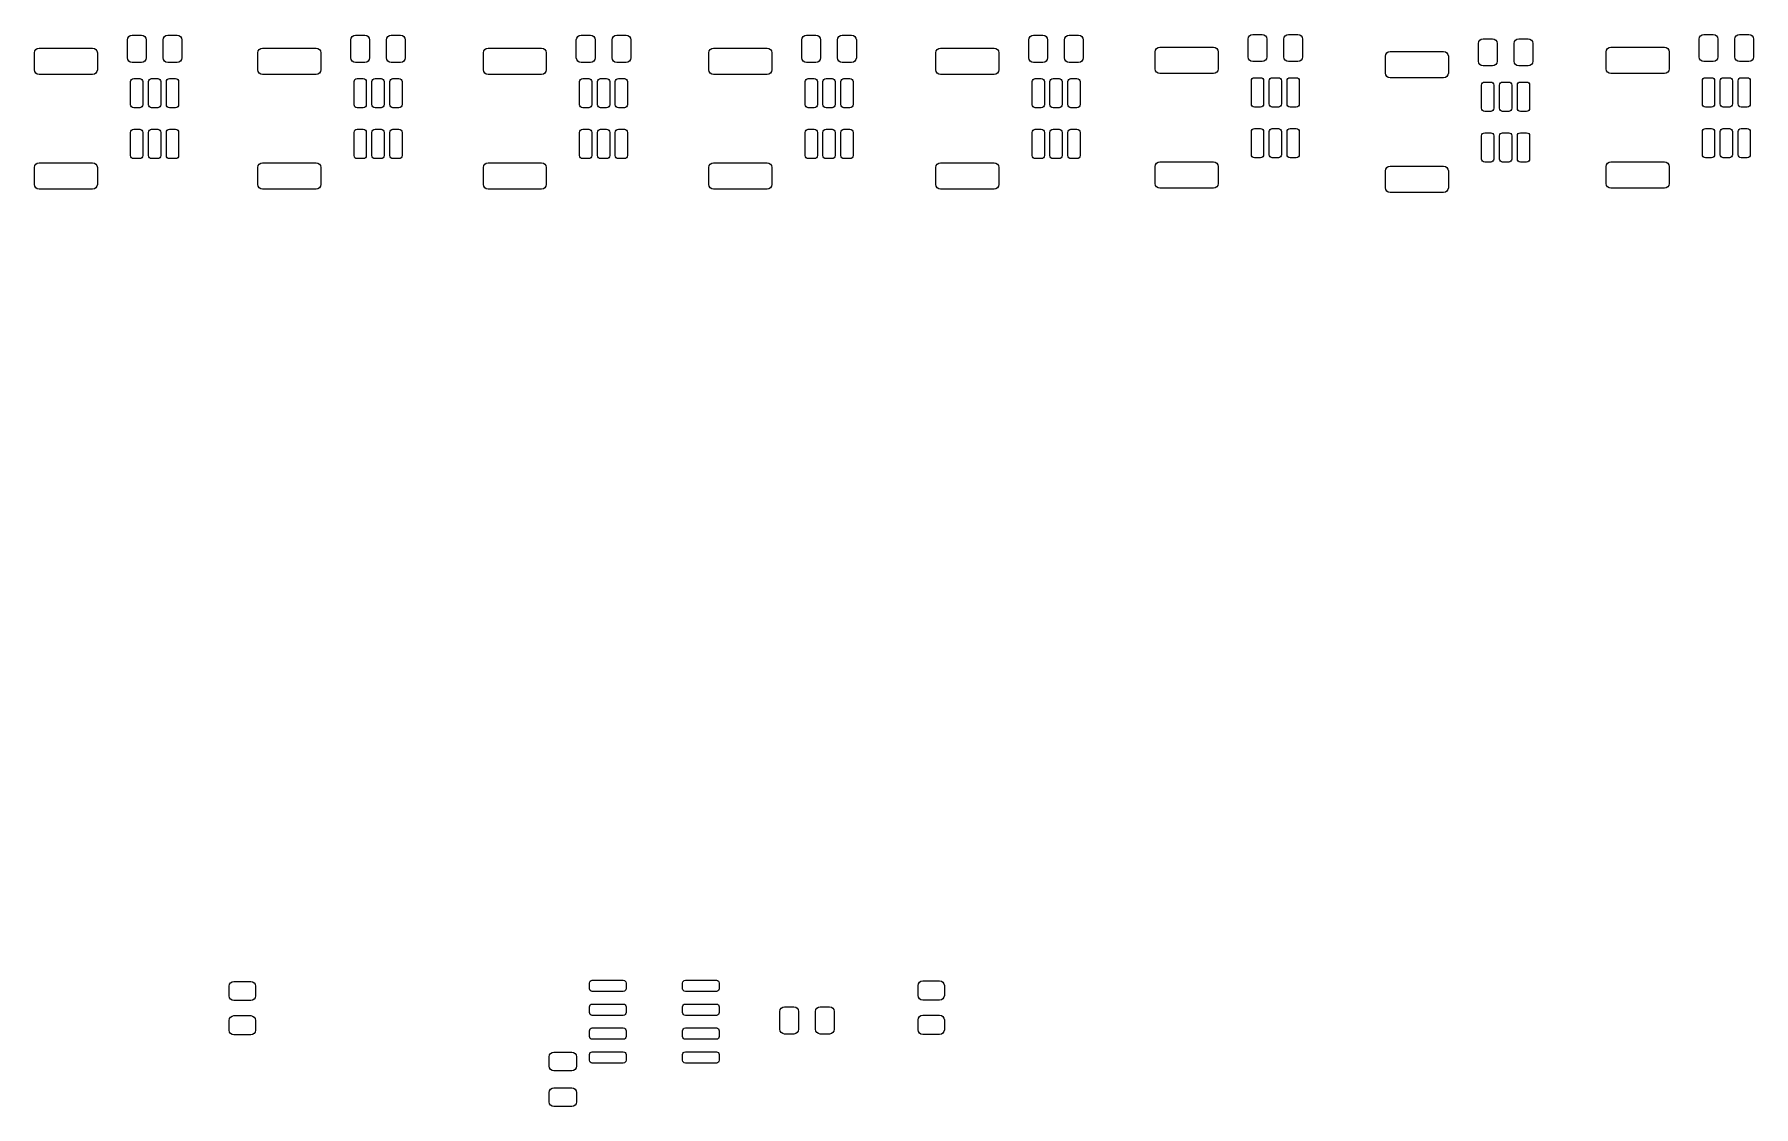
# Model space of a CAD drawing. Extents: x 18.1 to 109.5, y -97.2 to -40.2.
import ezdxf

# ---------------------------------------------------------------- set-up
doc = ezdxf.new("R2010")
doc.units = 0
doc.layers.add('BLACK', color=7, linetype='CONTINUOUS')

msp = doc.modelspace()

# ---------------------------------------------------------------- linework, layer by layer
at = {"layer": 'BLACK', "linetype": 'CONTINUOUS'}
for p, q in [((23.086223, -40.288223), (23.167329, -40.23403)), ((23.167329, -40.23403), (23.263, -40.215)), ((23.263, -40.215), (23.763, -40.215)), ((23.763, -40.215), (23.858671, -40.23403)), ((23.858671, -40.23403), (23.939777, -40.288223)), ((24.986223, -40.288223), (25.067329, -40.23403)), ((25.067329, -40.23403), (25.163, -40.215)), ((25.163, -40.215), (25.663, -40.215)), ((25.663, -40.215), (25.758671, -40.23403)), ((25.758671, -40.23403), (25.839777, -40.288223)), ((34.976223, -40.288223), (35.057329, -40.23403)), ((35.057329, -40.23403), (35.153, -40.215)), ((35.153, -40.215), (35.653, -40.215)), ((35.653, -40.215), (35.748671, -40.23403)), ((35.748671, -40.23403), (35.829777, -40.288223)), ((36.876223, -40.288223), (36.957329, -40.23403)), ((36.957329, -40.23403), (37.053, -40.215)), ((37.053, -40.215), (37.553, -40.215)), ((37.553, -40.215), (37.648671, -40.23403)), ((37.648671, -40.23403), (37.729777, -40.288223)), ((46.976223, -40.288223), (47.057329, -40.23403)), ((47.057329, -40.23403), (47.153, -40.215)), ((47.153, -40.215), (47.653, -40.215)), ((47.653, -40.215), (47.748671, -40.23403)), ((47.748671, -40.23403), (47.829777, -40.288223)), ((48.876223, -40.288223), (48.957329, -40.23403)), ((48.957329, -40.23403), (49.053, -40.215)), ((49.053, -40.215), (49.553, -40.215)), ((49.553, -40.215), (49.648671, -40.23403)), ((49.648671, -40.23403), (49.729777, -40.288223)), ((58.976223, -40.288223), (59.057329, -40.23403)), ((59.057329, -40.23403), (59.153, -40.215)), ((59.153, -40.215), (59.653, -40.215)), ((59.653, -40.215), (59.748671, -40.23403)), ((59.748671, -40.23403), (59.829777, -40.288223)), ((60.876223, -40.288223), (60.957329, -40.23403)), ((60.957329, -40.23403), (61.053, -40.215)), ((61.053, -40.215), (61.553, -40.215)), ((61.553, -40.215), (61.648671, -40.23403)), ((61.648671, -40.23403), (61.729777, -40.288223)), ((71.054794, -40.288223), (71.1359, -40.23403)), ((71.1359, -40.23403), (71.231571, -40.215)), ((71.231571, -40.215), (71.731571, -40.215)), ((71.731571, -40.215), (71.827242, -40.23403)), ((71.827242, -40.23403), (71.908348, -40.288223)), ((72.954794, -40.288223), (73.0359, -40.23403)), ((73.0359, -40.23403), (73.131571, -40.215)), ((73.131571, -40.215), (73.631571, -40.215)), ((73.631571, -40.215), (73.727242, -40.23403)), ((73.727242, -40.23403), (73.808348, -40.288223)), ((82.66803, -40.326329), (82.722223, -40.245223)), ((82.722223, -40.245223), (82.803329, -40.19103)), ((82.803329, -40.19103), (82.899, -40.172)), ((82.899, -40.172), (83.399, -40.172)), ((83.399, -40.172), (83.494671, -40.19103)), ((83.494671, -40.19103), (83.575777, -40.245223)), ((83.575777, -40.245223), (83.62997, -40.326329)), ((84.56803, -40.326329), (84.622223, -40.245223)), ((84.622223, -40.245223), (84.703329, -40.19103)), ((84.703329, -40.19103), (84.799, -40.172)), ((84.799, -40.172), (85.299, -40.172)), ((85.299, -40.172), (85.394671, -40.19103)), ((85.394671, -40.19103), (85.475777, -40.245223)), ((85.475777, -40.245223), (85.52997, -40.326329)), ((106.66803, -40.326329), (106.722223, -40.245223)), ((106.722223, -40.245223), (106.803329, -40.19103)), ((106.803329, -40.19103), (106.899, -40.172)), ((106.899, -40.172), (107.399, -40.172)), ((107.399, -40.172), (107.494671, -40.19103)), ((107.494671, -40.19103), (107.575777, -40.245223)), ((107.575777, -40.245223), (107.62997, -40.326329)), ((108.56803, -40.326329), (108.622223, -40.245223)), ((108.622223, -40.245223), (108.703329, -40.19103)), ((108.703329, -40.19103), (108.799, -40.172)), ((108.799, -40.172), (109.299, -40.172)), ((109.299, -40.172), (109.394671, -40.19103)), ((109.394671, -40.19103), (109.475777, -40.245223)), ((109.475777, -40.245223), (109.52997, -40.326329)), ((18.065, -41.149999), (18.08403, -41.054329)), ((18.065001, -42.05), (18.065, -41.149999)), ((18.08403, -41.054329), (18.138223, -40.973223)), ((18.138223, -40.973223), (18.219329, -40.91903)), ((18.219329, -40.91903), (18.315, -40.900001)), ((18.315, -40.900001), (21.165001, -40.9)), ((21.165001, -40.9), (21.260671, -40.91903)), ((21.260671, -40.91903), (21.341777, -40.973223)), ((21.341777, -40.973223), (21.39597, -41.054329)), ((21.39597, -41.054329), (21.414999, -41.15)), ((21.414999, -41.15), (21.415, -42.050001)), ((23.013, -40.465), (23.03203, -40.369329)), ((23.013, -41.415), (23.013, -40.465)), ((23.03203, -40.369329), (23.086223, -40.288223)), ((23.939777, -40.288223), (23.99397, -40.369329)), ((23.99397, -40.369329), (24.013, -40.465)), ((24.013, -40.465), (24.013, -41.415)), ((24.913, -40.465), (24.93203, -40.369329)), ((24.913, -41.415), (24.913, -40.465)), ((24.93203, -40.369329), (24.986223, -40.288223)), ((25.839777, -40.288223), (25.89397, -40.369329)), ((25.89397, -40.369329), (25.913, -40.465)), ((25.913, -40.465), (25.913, -41.415)), ((29.955, -41.149999), (29.97403, -41.054329)), ((29.955001, -42.05), (29.955, -41.149999)), ((29.97403, -41.054329), (30.028223, -40.973223)), ((30.028223, -40.973223), (30.109329, -40.91903)), ((30.109329, -40.91903), (30.205, -40.900001)), ((30.205, -40.900001), (33.055001, -40.9)), ((33.055001, -40.9), (33.150671, -40.91903)), ((33.150671, -40.91903), (33.231777, -40.973223)), ((33.231777, -40.973223), (33.28597, -41.054329)), ((33.28597, -41.054329), (33.304999, -41.15)), ((33.304999, -41.15), (33.305, -42.050001)), ((34.903, -40.465), (34.92203, -40.369329)), ((34.903, -41.415), (34.903, -40.465)), ((34.92203, -40.369329), (34.976223, -40.288223)), ((35.829777, -40.288223), (35.88397, -40.369329)), ((35.88397, -40.369329), (35.903, -40.465)), ((35.903, -40.465), (35.903, -41.415)), ((36.803, -40.465), (36.82203, -40.369329)), ((36.803, -41.415), (36.803, -40.465)), ((36.82203, -40.369329), (36.876223, -40.288223)), ((37.729777, -40.288223), (37.78397, -40.369329)), ((37.78397, -40.369329), (37.803, -40.465)), ((37.803, -40.465), (37.803, -41.415)), ((41.955, -41.149999), (41.97403, -41.054329)), ((41.955001, -42.05), (41.955, -41.149999)), ((41.97403, -41.054329), (42.028223, -40.973223)), ((42.028223, -40.973223), (42.109329, -40.91903)), ((42.109329, -40.91903), (42.205, -40.900001)), ((42.205, -40.900001), (45.055001, -40.9)), ((45.055001, -40.9), (45.150671, -40.91903)), ((45.150671, -40.91903), (45.231777, -40.973223)), ((45.231777, -40.973223), (45.28597, -41.054329)), ((45.28597, -41.054329), (45.304999, -41.15)), ((45.304999, -41.15), (45.305, -42.050001)), ((46.903, -40.465), (46.92203, -40.369329)), ((46.903, -41.415), (46.903, -40.465)), ((46.92203, -40.369329), (46.976223, -40.288223)), ((47.829777, -40.288223), (47.88397, -40.369329)), ((47.88397, -40.369329), (47.903, -40.465)), ((47.903, -40.465), (47.903, -41.415)), ((48.803, -40.465), (48.82203, -40.369329)), ((48.803, -41.415), (48.803, -40.465)), ((48.82203, -40.369329), (48.876223, -40.288223)), ((49.729777, -40.288223), (49.78397, -40.369329)), ((49.78397, -40.369329), (49.803, -40.465)), ((49.803, -40.465), (49.803, -41.415)), ((53.955, -41.149999), (53.97403, -41.054329)), ((53.955001, -42.05), (53.955, -41.149999)), ((53.97403, -41.054329), (54.028223, -40.973223)), ((54.028223, -40.973223), (54.109329, -40.91903)), ((54.109329, -40.91903), (54.205, -40.900001)), ((54.205, -40.900001), (57.055001, -40.9)), ((57.055001, -40.9), (57.150671, -40.91903)), ((57.150671, -40.91903), (57.231777, -40.973223)), ((57.231777, -40.973223), (57.28597, -41.054329)), ((57.28597, -41.054329), (57.304999, -41.15)), ((57.304999, -41.15), (57.305, -42.050001)), ((58.903, -40.465), (58.92203, -40.369329)), ((58.903, -41.415), (58.903, -40.465)), ((58.92203, -40.369329), (58.976223, -40.288223)), ((59.829777, -40.288223), (59.88397, -40.369329)), ((59.88397, -40.369329), (59.903, -40.465)), ((59.903, -40.465), (59.903, -41.415)), ((60.803, -40.465), (60.82203, -40.369329)), ((60.803, -41.415), (60.803, -40.465)), ((60.82203, -40.369329), (60.876223, -40.288223)), ((61.729777, -40.288223), (61.78397, -40.369329)), ((61.78397, -40.369329), (61.803, -40.465)), ((61.803, -40.465), (61.803, -41.415)), ((66.033571, -41.149999), (66.052601, -41.054329)), ((66.033572, -42.05), (66.033571, -41.149999)), ((66.052601, -41.054329), (66.106794, -40.973223)), ((66.106794, -40.973223), (66.1879, -40.91903)), ((66.1879, -40.91903), (66.283571, -40.900001)), ((66.283571, -40.900001), (69.133572, -40.9)), ((69.133572, -40.9), (69.229242, -40.91903)), ((69.229242, -40.91903), (69.310348, -40.973223)), ((69.310348, -40.973223), (69.364541, -41.054329)), ((69.364541, -41.054329), (69.38357, -41.15)), ((69.38357, -41.15), (69.383571, -42.050001)), ((70.981571, -40.465), (71.000601, -40.369329)), ((70.981571, -41.415), (70.981571, -40.465)), ((71.000601, -40.369329), (71.054794, -40.288223)), ((71.908348, -40.288223), (71.962541, -40.369329)), ((71.962541, -40.369329), (71.981571, -40.465)), ((71.981571, -40.465), (71.981571, -41.415)), ((72.881571, -40.465), (72.900601, -40.369329)), ((72.881571, -41.415), (72.881571, -40.465)), ((72.900601, -40.369329), (72.954794, -40.288223)), ((73.808348, -40.288223), (73.862541, -40.369329)), ((73.862541, -40.369329), (73.881571, -40.465)), ((73.881571, -40.465), (73.881571, -41.415)), ((77.701, -41.106999), (77.72003, -41.011329)), ((77.701001, -42.007), (77.701, -41.106999)), ((77.72003, -41.011329), (77.774223, -40.930223)), ((77.774223, -40.930223), (77.855329, -40.87603)), ((77.855329, -40.87603), (77.951, -40.857001)), ((77.951, -40.857001), (80.801001, -40.857)), ((80.801001, -40.857), (80.896671, -40.87603)), ((80.896671, -40.87603), (80.977777, -40.930223)), ((80.977777, -40.930223), (81.03197, -41.011329)), ((81.03197, -41.011329), (81.050999, -41.107)), ((81.050999, -41.107), (81.051, -42.007001)), ((82.649, -40.422), (82.66803, -40.326329)), ((82.649, -41.372), (82.649, -40.422)), ((83.62997, -40.326329), (83.649, -40.422)), ((83.649, -40.422), (83.649, -41.372)), ((84.549, -40.422), (84.56803, -40.326329)), ((84.549, -41.372), (84.549, -40.422)), ((85.52997, -40.326329), (85.549, -40.422)), ((85.549, -40.422), (85.549, -41.372)), ((89.97403, -41.239329), (90.028223, -41.158223)), ((90.028223, -41.158223), (90.109329, -41.10403)), ((90.109329, -41.10403), (90.205, -41.085001)), ((90.205, -41.085001), (93.055001, -41.085)), ((93.055001, -41.085), (93.150671, -41.10403)), ((93.150671, -41.10403), (93.231777, -41.158223)), ((93.231777, -41.158223), (93.28597, -41.239329)), ((94.903, -40.65), (94.92203, -40.554329)), ((94.903, -41.6), (94.903, -40.65)), ((94.92203, -40.554329), (94.976223, -40.473223)), ((94.976223, -40.473223), (95.057329, -40.41903)), ((95.057329, -40.41903), (95.153, -40.4)), ((95.153, -40.4), (95.653, -40.4)), ((95.653, -40.4), (95.748671, -40.41903)), ((95.748671, -40.41903), (95.829777, -40.473223)), ((95.829777, -40.473223), (95.88397, -40.554329)), ((95.88397, -40.554329), (95.903, -40.65)), ((95.903, -40.65), (95.903, -41.6)), ((96.803, -40.65), (96.82203, -40.554329)), ((96.803, -41.6), (96.803, -40.65)), ((96.82203, -40.554329), (96.876223, -40.473223)), ((96.876223, -40.473223), (96.957329, -40.41903)), ((96.957329, -40.41903), (97.053, -40.4)), ((97.053, -40.4), (97.553, -40.4)), ((97.553, -40.4), (97.648671, -40.41903)), ((97.648671, -40.41903), (97.729777, -40.473223)), ((97.729777, -40.473223), (97.78397, -40.554329)), ((97.78397, -40.554329), (97.803, -40.65)), ((97.803, -40.65), (97.803, -41.6)), ((101.701, -41.106999), (101.72003, -41.011329)), ((101.701001, -42.007), (101.701, -41.106999)), ((101.72003, -41.011329), (101.774223, -40.930223)), ((101.774223, -40.930223), (101.855329, -40.87603)), ((101.855329, -40.87603), (101.951, -40.857001)), ((101.951, -40.857001), (104.801001, -40.857)), ((104.801001, -40.857), (104.896671, -40.87603)), ((104.896671, -40.87603), (104.977777, -40.930223)), ((104.977777, -40.930223), (105.03197, -41.011329)), ((105.03197, -41.011329), (105.050999, -41.107)), ((105.050999, -41.107), (105.051, -42.007001)), ((106.649, -40.422), (106.66803, -40.326329)), ((106.649, -41.372), (106.649, -40.422)), ((107.62997, -40.326329), (107.649, -40.422)), ((107.649, -40.422), (107.649, -41.372)), ((108.549, -40.422), (108.56803, -40.326329)), ((108.549, -41.372), (108.549, -40.422)), ((109.52997, -40.326329), (109.549, -40.422)), ((109.549, -40.422), (109.549, -41.372)), ((18.08403, -42.145671), (18.065001, -42.05)), ((21.415, -42.050001), (21.39597, -42.145671)), ((23.03203, -41.510671), (23.013, -41.415)), ((23.086223, -41.591777), (23.03203, -41.510671)), ((23.167329, -41.64597), (23.086223, -41.591777)), ((23.263, -41.665), (23.167329, -41.64597)), ((23.763, -41.665), (23.263, -41.665)), ((23.858671, -41.64597), (23.763, -41.665)), ((23.939777, -41.591777), (23.858671, -41.64597)), ((23.99397, -41.510671), (23.939777, -41.591777)), ((24.013, -41.415), (23.99397, -41.510671)), ((24.93203, -41.510671), (24.913, -41.415)), ((24.986223, -41.591777), (24.93203, -41.510671)), ((25.067329, -41.64597), (24.986223, -41.591777)), ((25.163, -41.665), (25.067329, -41.64597)), ((25.663, -41.665), (25.163, -41.665)), ((25.758671, -41.64597), (25.663, -41.665)), ((25.839777, -41.591777), (25.758671, -41.64597)), ((25.89397, -41.510671), (25.839777, -41.591777)), ((25.913, -41.415), (25.89397, -41.510671)), ((29.97403, -42.145671), (29.955001, -42.05)), ((33.305, -42.050001), (33.28597, -42.145671)), ((34.92203, -41.510671), (34.903, -41.415)), ((34.976223, -41.591777), (34.92203, -41.510671)), ((35.057329, -41.64597), (34.976223, -41.591777)), ((35.153, -41.665), (35.057329, -41.64597)), ((35.653, -41.665), (35.153, -41.665)), ((35.748671, -41.64597), (35.653, -41.665)), ((35.829777, -41.591777), (35.748671, -41.64597)), ((35.88397, -41.510671), (35.829777, -41.591777)), ((35.903, -41.415), (35.88397, -41.510671)), ((36.82203, -41.510671), (36.803, -41.415)), ((36.876223, -41.591777), (36.82203, -41.510671)), ((36.957329, -41.64597), (36.876223, -41.591777)), ((37.053, -41.665), (36.957329, -41.64597)), ((37.553, -41.665), (37.053, -41.665)), ((37.648671, -41.64597), (37.553, -41.665)), ((37.729777, -41.591777), (37.648671, -41.64597)), ((37.78397, -41.510671), (37.729777, -41.591777)), ((37.803, -41.415), (37.78397, -41.510671)), ((41.97403, -42.145671), (41.955001, -42.05)), ((45.305, -42.050001), (45.28597, -42.145671)), ((46.92203, -41.510671), (46.903, -41.415)), ((46.976223, -41.591777), (46.92203, -41.510671)), ((47.057329, -41.64597), (46.976223, -41.591777)), ((47.153, -41.665), (47.057329, -41.64597)), ((47.653, -41.665), (47.153, -41.665)), ((47.748671, -41.64597), (47.653, -41.665)), ((47.829777, -41.591777), (47.748671, -41.64597)), ((47.88397, -41.510671), (47.829777, -41.591777)), ((47.903, -41.415), (47.88397, -41.510671)), ((48.82203, -41.510671), (48.803, -41.415)), ((48.876223, -41.591777), (48.82203, -41.510671)), ((48.957329, -41.64597), (48.876223, -41.591777)), ((49.053, -41.665), (48.957329, -41.64597)), ((49.553, -41.665), (49.053, -41.665)), ((49.648671, -41.64597), (49.553, -41.665)), ((49.729777, -41.591777), (49.648671, -41.64597)), ((49.78397, -41.510671), (49.729777, -41.591777)), ((49.803, -41.415), (49.78397, -41.510671)), ((53.97403, -42.145671), (53.955001, -42.05)), ((57.305, -42.050001), (57.28597, -42.145671)), ((58.92203, -41.510671), (58.903, -41.415)), ((58.976223, -41.591777), (58.92203, -41.510671)), ((59.057329, -41.64597), (58.976223, -41.591777)), ((59.153, -41.665), (59.057329, -41.64597)), ((59.653, -41.665), (59.153, -41.665)), ((59.748671, -41.64597), (59.653, -41.665)), ((59.829777, -41.591777), (59.748671, -41.64597)), ((59.88397, -41.510671), (59.829777, -41.591777)), ((59.903, -41.415), (59.88397, -41.510671)), ((60.82203, -41.510671), (60.803, -41.415)), ((60.876223, -41.591777), (60.82203, -41.510671)), ((60.957329, -41.64597), (60.876223, -41.591777)), ((61.053, -41.665), (60.957329, -41.64597)), ((61.553, -41.665), (61.053, -41.665)), ((61.648671, -41.64597), (61.553, -41.665)), ((61.729777, -41.591777), (61.648671, -41.64597)), ((61.78397, -41.510671), (61.729777, -41.591777)), ((61.803, -41.415), (61.78397, -41.510671)), ((66.052601, -42.145671), (66.033572, -42.05)), ((69.383571, -42.050001), (69.364541, -42.145671)), ((71.000601, -41.510671), (70.981571, -41.415)), ((71.054794, -41.591777), (71.000601, -41.510671)), ((71.1359, -41.64597), (71.054794, -41.591777)), ((71.231571, -41.665), (71.1359, -41.64597)), ((71.731571, -41.665), (71.231571, -41.665)), ((71.827242, -41.64597), (71.731571, -41.665)), ((71.908348, -41.591777), (71.827242, -41.64597)), ((71.962541, -41.510671), (71.908348, -41.591777)), ((71.981571, -41.415), (71.962541, -41.510671)), ((72.900601, -41.510671), (72.881571, -41.415)), ((72.954794, -41.591777), (72.900601, -41.510671)), ((73.0359, -41.64597), (72.954794, -41.591777)), ((73.131571, -41.665), (73.0359, -41.64597)), ((73.631571, -41.665), (73.131571, -41.665)), ((73.727242, -41.64597), (73.631571, -41.665)), ((73.808348, -41.591777), (73.727242, -41.64597)), ((73.862541, -41.510671), (73.808348, -41.591777)), ((73.881571, -41.415), (73.862541, -41.510671)), ((77.72003, -42.102671), (77.701001, -42.007)), ((81.051, -42.007001), (81.03197, -42.102671)), ((82.66803, -41.467671), (82.649, -41.372)), ((82.722223, -41.548777), (82.66803, -41.467671)), ((82.803329, -41.60297), (82.722223, -41.548777)), ((82.899, -41.622), (82.803329, -41.60297)), ((83.399, -41.622), (82.899, -41.622)), ((83.494671, -41.60297), (83.399, -41.622)), ((83.575777, -41.548777), (83.494671, -41.60297)), ((83.62997, -41.467671), (83.575777, -41.548777)), ((83.649, -41.372), (83.62997, -41.467671)), ((84.56803, -41.467671), (84.549, -41.372)), ((84.622223, -41.548777), (84.56803, -41.467671)), ((84.703329, -41.60297), (84.622223, -41.548777)), ((84.799, -41.622), (84.703329, -41.60297)), ((85.299, -41.622), (84.799, -41.622)), ((85.394671, -41.60297), (85.299, -41.622)), ((85.475777, -41.548777), (85.394671, -41.60297)), ((85.52997, -41.467671), (85.475777, -41.548777)), ((85.549, -41.372), (85.52997, -41.467671)), ((89.955, -41.334999), (89.97403, -41.239329)), ((89.955001, -42.235), (89.955, -41.334999)), ((93.28597, -41.239329), (93.304999, -41.335)), ((93.304999, -41.335), (93.305, -42.235001)), ((94.92203, -41.695671), (94.903, -41.6)), ((94.976223, -41.776777), (94.92203, -41.695671)), ((95.057329, -41.83097), (94.976223, -41.776777)), ((95.153, -41.85), (95.057329, -41.83097)), ((95.653, -41.85), (95.153, -41.85)), ((95.748671, -41.83097), (95.653, -41.85)), ((95.829777, -41.776777), (95.748671, -41.83097)), ((95.88397, -41.695671), (95.829777, -41.776777)), ((95.903, -41.6), (95.88397, -41.695671)), ((96.82203, -41.695671), (96.803, -41.6)), ((96.876223, -41.776777), (96.82203, -41.695671)), ((96.957329, -41.83097), (96.876223, -41.776777)), ((97.053, -41.85), (96.957329, -41.83097)), ((97.553, -41.85), (97.053, -41.85)), ((97.648671, -41.83097), (97.553, -41.85)), ((97.729777, -41.776777), (97.648671, -41.83097)), ((97.78397, -41.695671), (97.729777, -41.776777)), ((97.803, -41.6), (97.78397, -41.695671)), ((101.72003, -42.102671), (101.701001, -42.007)), ((105.051, -42.007001), (105.03197, -42.102671)), ((106.66803, -41.467671), (106.649, -41.372)), ((106.722223, -41.548777), (106.66803, -41.467671)), ((106.803329, -41.60297), (106.722223, -41.548777)), ((106.899, -41.622), (106.803329, -41.60297)), ((107.399, -41.622), (106.899, -41.622)), ((107.494671, -41.60297), (107.399, -41.622)), ((107.575777, -41.548777), (107.494671, -41.60297)), ((107.62997, -41.467671), (107.575777, -41.548777)), ((107.649, -41.372), (107.62997, -41.467671)), ((108.56803, -41.467671), (108.549, -41.372)), ((108.622223, -41.548777), (108.56803, -41.467671)), ((108.703329, -41.60297), (108.622223, -41.548777)), ((108.799, -41.622), (108.703329, -41.60297)), ((109.299, -41.622), (108.799, -41.622)), ((109.394671, -41.60297), (109.299, -41.622)), ((109.475777, -41.548777), (109.394671, -41.60297)), ((109.52997, -41.467671), (109.475777, -41.548777)), ((109.549, -41.372), (109.52997, -41.467671)), ((18.138223, -42.226777), (18.08403, -42.145671)), ((18.219329, -42.28097), (18.138223, -42.226777)), ((18.314999, -42.3), (18.219329, -42.28097)), ((21.165, -42.299999), (18.314999, -42.3)), ((21.260671, -42.28097), (21.165, -42.299999)), ((21.341777, -42.226777), (21.260671, -42.28097)), ((21.39597, -42.145671), (21.341777, -42.226777)), ((23.188, -42.6825), (23.20037, -42.620314)), ((23.188, -43.9175), (23.188, -42.6825)), ((23.20037, -42.620314), (23.235595, -42.567595)), ((23.235595, -42.567595), (23.288314, -42.53237)), ((23.288314, -42.53237), (23.3505, -42.52)), ((23.3505, -42.52), (23.6755, -42.52)), ((23.6755, -42.52), (23.737686, -42.53237)), ((23.737686, -42.53237), (23.790405, -42.567595)), ((23.790405, -42.567595), (23.82563, -42.620314)), ((23.82563, -42.620314), (23.838, -42.6825)), ((23.838, -42.6825), (23.838, -43.9175)), ((24.138, -42.6825), (24.15037, -42.620314)), ((24.138, -43.9175), (24.138, -42.6825)), ((24.15037, -42.620314), (24.185595, -42.567595)), ((24.185595, -42.567595), (24.238314, -42.53237)), ((24.238314, -42.53237), (24.3005, -42.52)), ((24.3005, -42.52), (24.6255, -42.52)), ((24.6255, -42.52), (24.687686, -42.53237)), ((24.687686, -42.53237), (24.740405, -42.567595)), ((24.740405, -42.567595), (24.77563, -42.620314)), ((24.77563, -42.620314), (24.788, -42.6825)), ((24.788, -42.6825), (24.788, -43.9175)), ((25.088, -42.6825), (25.10037, -42.620314)), ((25.088, -43.9175), (25.088, -42.6825)), ((25.10037, -42.620314), (25.135595, -42.567595)), ((25.135595, -42.567595), (25.188314, -42.53237)), ((25.188314, -42.53237), (25.2505, -42.52)), ((25.2505, -42.52), (25.5755, -42.52)), ((25.5755, -42.52), (25.637686, -42.53237)), ((25.637686, -42.53237), (25.690405, -42.567595)), ((25.690405, -42.567595), (25.72563, -42.620314)), ((25.72563, -42.620314), (25.738, -42.6825)), ((25.738, -42.6825), (25.738, -43.9175)), ((30.028223, -42.226777), (29.97403, -42.145671)), ((30.109329, -42.28097), (30.028223, -42.226777)), ((30.204999, -42.3), (30.109329, -42.28097)), ((33.055, -42.299999), (30.204999, -42.3)), ((33.150671, -42.28097), (33.055, -42.299999)), ((33.231777, -42.226777), (33.150671, -42.28097)), ((33.28597, -42.145671), (33.231777, -42.226777)), ((35.078, -42.6825), (35.09037, -42.620314)), ((35.078, -43.9175), (35.078, -42.6825)), ((35.09037, -42.620314), (35.125595, -42.567595)), ((35.125595, -42.567595), (35.178314, -42.53237)), ((35.178314, -42.53237), (35.2405, -42.52)), ((35.2405, -42.52), (35.5655, -42.52)), ((35.5655, -42.52), (35.627686, -42.53237)), ((35.627686, -42.53237), (35.680405, -42.567595)), ((35.680405, -42.567595), (35.71563, -42.620314)), ((35.71563, -42.620314), (35.728, -42.6825)), ((35.728, -42.6825), (35.728, -43.9175)), ((36.028, -42.6825), (36.04037, -42.620314)), ((36.028, -43.9175), (36.028, -42.6825)), ((36.04037, -42.620314), (36.075595, -42.567595)), ((36.075595, -42.567595), (36.128314, -42.53237)), ((36.128314, -42.53237), (36.1905, -42.52)), ((36.1905, -42.52), (36.5155, -42.52)), ((36.5155, -42.52), (36.577686, -42.53237)), ((36.577686, -42.53237), (36.630405, -42.567595)), ((36.630405, -42.567595), (36.66563, -42.620314)), ((36.66563, -42.620314), (36.678, -42.6825)), ((36.678, -42.6825), (36.678, -43.9175)), ((36.978, -42.6825), (36.99037, -42.620314)), ((36.978, -43.9175), (36.978, -42.6825)), ((36.99037, -42.620314), (37.025595, -42.567595)), ((37.025595, -42.567595), (37.078314, -42.53237)), ((37.078314, -42.53237), (37.1405, -42.52)), ((37.1405, -42.52), (37.4655, -42.52)), ((37.4655, -42.52), (37.527686, -42.53237)), ((37.527686, -42.53237), (37.580405, -42.567595)), ((37.580405, -42.567595), (37.61563, -42.620314)), ((37.61563, -42.620314), (37.628, -42.6825)), ((37.628, -42.6825), (37.628, -43.9175)), ((42.028223, -42.226777), (41.97403, -42.145671)), ((42.109329, -42.28097), (42.028223, -42.226777)), ((42.204999, -42.3), (42.109329, -42.28097)), ((45.055, -42.299999), (42.204999, -42.3)), ((45.150671, -42.28097), (45.055, -42.299999)), ((45.231777, -42.226777), (45.150671, -42.28097)), ((45.28597, -42.145671), (45.231777, -42.226777)), ((47.078, -42.6825), (47.09037, -42.620314)), ((47.078, -43.9175), (47.078, -42.6825)), ((47.09037, -42.620314), (47.125595, -42.567595)), ((47.125595, -42.567595), (47.178314, -42.53237)), ((47.178314, -42.53237), (47.2405, -42.52)), ((47.2405, -42.52), (47.5655, -42.52)), ((47.5655, -42.52), (47.627686, -42.53237)), ((47.627686, -42.53237), (47.680405, -42.567595)), ((47.680405, -42.567595), (47.71563, -42.620314)), ((47.71563, -42.620314), (47.728, -42.6825)), ((47.728, -42.6825), (47.728, -43.9175)), ((48.028, -42.6825), (48.04037, -42.620314)), ((48.028, -43.9175), (48.028, -42.6825)), ((48.04037, -42.620314), (48.075595, -42.567595)), ((48.075595, -42.567595), (48.128314, -42.53237)), ((48.128314, -42.53237), (48.1905, -42.52)), ((48.1905, -42.52), (48.5155, -42.52)), ((48.5155, -42.52), (48.577686, -42.53237)), ((48.577686, -42.53237), (48.630405, -42.567595)), ((48.630405, -42.567595), (48.66563, -42.620314)), ((48.66563, -42.620314), (48.678, -42.6825)), ((48.678, -42.6825), (48.678, -43.9175)), ((48.978, -42.6825), (48.99037, -42.620314)), ((48.978, -43.9175), (48.978, -42.6825)), ((48.99037, -42.620314), (49.025595, -42.567595)), ((49.025595, -42.567595), (49.078314, -42.53237)), ((49.078314, -42.53237), (49.1405, -42.52)), ((49.1405, -42.52), (49.4655, -42.52)), ((49.4655, -42.52), (49.527686, -42.53237)), ((49.527686, -42.53237), (49.580405, -42.567595)), ((49.580405, -42.567595), (49.61563, -42.620314)), ((49.61563, -42.620314), (49.628, -42.6825)), ((49.628, -42.6825), (49.628, -43.9175)), ((54.028223, -42.226777), (53.97403, -42.145671)), ((54.109329, -42.28097), (54.028223, -42.226777)), ((54.204999, -42.3), (54.109329, -42.28097)), ((57.055, -42.299999), (54.204999, -42.3)), ((57.150671, -42.28097), (57.055, -42.299999)), ((57.231777, -42.226777), (57.150671, -42.28097)), ((57.28597, -42.145671), (57.231777, -42.226777)), ((59.078, -42.6825), (59.09037, -42.620314)), ((59.078, -43.9175), (59.078, -42.6825)), ((59.09037, -42.620314), (59.125595, -42.567595)), ((59.125595, -42.567595), (59.178314, -42.53237)), ((59.178314, -42.53237), (59.2405, -42.52)), ((59.2405, -42.52), (59.5655, -42.52)), ((59.5655, -42.52), (59.627686, -42.53237)), ((59.627686, -42.53237), (59.680405, -42.567595)), ((59.680405, -42.567595), (59.71563, -42.620314)), ((59.71563, -42.620314), (59.728, -42.6825)), ((59.728, -42.6825), (59.728, -43.9175)), ((60.028, -42.6825), (60.04037, -42.620314)), ((60.028, -43.9175), (60.028, -42.6825)), ((60.04037, -42.620314), (60.075595, -42.567595)), ((60.075595, -42.567595), (60.128314, -42.53237)), ((60.128314, -42.53237), (60.1905, -42.52)), ((60.1905, -42.52), (60.5155, -42.52)), ((60.5155, -42.52), (60.577686, -42.53237)), ((60.577686, -42.53237), (60.630405, -42.567595)), ((60.630405, -42.567595), (60.66563, -42.620314)), ((60.66563, -42.620314), (60.678, -42.6825)), ((60.678, -42.6825), (60.678, -43.9175)), ((60.978, -42.6825), (60.99037, -42.620314)), ((60.978, -43.9175), (60.978, -42.6825)), ((60.99037, -42.620314), (61.025595, -42.567595)), ((61.025595, -42.567595), (61.078314, -42.53237)), ((61.078314, -42.53237), (61.1405, -42.52)), ((61.1405, -42.52), (61.4655, -42.52)), ((61.4655, -42.52), (61.527686, -42.53237)), ((61.527686, -42.53237), (61.580405, -42.567595)), ((61.580405, -42.567595), (61.61563, -42.620314)), ((61.61563, -42.620314), (61.628, -42.6825)), ((61.628, -42.6825), (61.628, -43.9175)), ((66.106794, -42.226777), (66.052601, -42.145671)), ((66.1879, -42.28097), (66.106794, -42.226777)), ((66.28357, -42.3), (66.1879, -42.28097)), ((69.133571, -42.299999), (66.28357, -42.3)), ((69.229242, -42.28097), (69.133571, -42.299999)), ((69.310348, -42.226777), (69.229242, -42.28097)), ((69.364541, -42.145671), (69.310348, -42.226777)), ((71.156571, -42.6825), (71.168941, -42.620314)), ((71.156571, -43.9175), (71.156571, -42.6825)), ((71.168941, -42.620314), (71.204166, -42.567595)), ((71.204166, -42.567595), (71.256885, -42.53237)), ((71.256885, -42.53237), (71.319071, -42.52)), ((71.319071, -42.52), (71.644071, -42.52)), ((71.644071, -42.52), (71.706257, -42.53237)), ((71.706257, -42.53237), (71.758976, -42.567595)), ((71.758976, -42.567595), (71.794201, -42.620314)), ((71.794201, -42.620314), (71.806571, -42.6825)), ((71.806571, -42.6825), (71.806571, -43.9175)), ((72.106571, -42.6825), (72.118941, -42.620314)), ((72.106571, -43.9175), (72.106571, -42.6825)), ((72.118941, -42.620314), (72.154166, -42.567595)), ((72.154166, -42.567595), (72.206885, -42.53237)), ((72.206885, -42.53237), (72.269071, -42.52)), ((72.269071, -42.52), (72.594071, -42.52)), ((72.594071, -42.52), (72.656257, -42.53237)), ((72.656257, -42.53237), (72.708976, -42.567595)), ((72.708976, -42.567595), (72.744201, -42.620314)), ((72.744201, -42.620314), (72.756571, -42.6825)), ((72.756571, -42.6825), (72.756571, -43.9175)), ((73.056571, -42.6825), (73.068941, -42.620314)), ((73.056571, -43.9175), (73.056571, -42.6825)), ((73.068941, -42.620314), (73.104166, -42.567595)), ((73.104166, -42.567595), (73.156885, -42.53237)), ((73.156885, -42.53237), (73.219071, -42.52)), ((73.219071, -42.52), (73.544071, -42.52)), ((73.544071, -42.52), (73.606257, -42.53237)), ((73.606257, -42.53237), (73.658976, -42.567595)), ((73.658976, -42.567595), (73.694201, -42.620314)), ((73.694201, -42.620314), (73.706571, -42.6825)), ((73.706571, -42.6825), (73.706571, -43.9175)), ((77.774223, -42.183777), (77.72003, -42.102671)), ((77.855329, -42.23797), (77.774223, -42.183777)), ((77.950999, -42.257), (77.855329, -42.23797)), ((80.801, -42.256999), (77.950999, -42.257)), ((80.896671, -42.23797), (80.801, -42.256999)), ((80.977777, -42.183777), (80.896671, -42.23797)), ((81.03197, -42.102671), (80.977777, -42.183777)), ((82.824, -42.6395), (82.83637, -42.577314)), ((82.824, -43.8745), (82.824, -42.6395)), ((82.83637, -42.577314), (82.871595, -42.524595)), ((82.871595, -42.524595), (82.924314, -42.48937)), ((82.924314, -42.48937), (82.9865, -42.477)), ((82.9865, -42.477), (83.3115, -42.477)), ((83.3115, -42.477), (83.373686, -42.48937)), ((83.373686, -42.48937), (83.426405, -42.524595)), ((83.426405, -42.524595), (83.46163, -42.577314)), ((83.46163, -42.577314), (83.474, -42.6395)), ((83.474, -42.6395), (83.474, -43.8745)), ((83.774, -42.6395), (83.78637, -42.577314)), ((83.774, -43.8745), (83.774, -42.6395)), ((83.78637, -42.577314), (83.821595, -42.524595)), ((83.821595, -42.524595), (83.874314, -42.48937)), ((83.874314, -42.48937), (83.9365, -42.477)), ((83.9365, -42.477), (84.2615, -42.477)), ((84.2615, -42.477), (84.323686, -42.48937)), ((84.323686, -42.48937), (84.376405, -42.524595)), ((84.376405, -42.524595), (84.41163, -42.577314)), ((84.41163, -42.577314), (84.424, -42.6395)), ((84.424, -42.6395), (84.424, -43.8745)), ((84.724, -42.6395), (84.73637, -42.577314)), ((84.724, -43.8745), (84.724, -42.6395)), ((84.73637, -42.577314), (84.771595, -42.524595)), ((84.771595, -42.524595), (84.824314, -42.48937)), ((84.824314, -42.48937), (84.8865, -42.477)), ((84.8865, -42.477), (85.2115, -42.477)), ((85.2115, -42.477), (85.273686, -42.48937)), ((85.273686, -42.48937), (85.326405, -42.524595)), ((85.326405, -42.524595), (85.36163, -42.577314)), ((85.36163, -42.577314), (85.374, -42.6395)), ((85.374, -42.6395), (85.374, -43.8745)), ((89.97403, -42.330671), (89.955001, -42.235)), ((90.028223, -42.411777), (89.97403, -42.330671)), ((90.109329, -42.46597), (90.028223, -42.411777)), ((90.204999, -42.485), (90.109329, -42.46597)), ((93.055, -42.484999), (90.204999, -42.485)), ((93.150671, -42.46597), (93.055, -42.484999)), ((93.231777, -42.411777), (93.150671, -42.46597)), ((93.28597, -42.330671), (93.231777, -42.411777)), ((93.305, -42.235001), (93.28597, -42.330671)), ((95.078, -42.8675), (95.09037, -42.805314)), ((95.078, -44.1025), (95.078, -42.8675)), ((95.09037, -42.805314), (95.125595, -42.752595)), ((95.125595, -42.752595), (95.178314, -42.71737)), ((95.178314, -42.71737), (95.2405, -42.705)), ((95.2405, -42.705), (95.5655, -42.705)), ((95.5655, -42.705), (95.627686, -42.71737)), ((95.627686, -42.71737), (95.680405, -42.752595)), ((95.680405, -42.752595), (95.71563, -42.805314)), ((95.71563, -42.805314), (95.728, -42.8675)), ((95.728, -42.8675), (95.728, -44.1025)), ((96.028, -42.8675), (96.04037, -42.805314)), ((96.028, -44.1025), (96.028, -42.8675)), ((96.04037, -42.805314), (96.075595, -42.752595)), ((96.075595, -42.752595), (96.128314, -42.71737)), ((96.128314, -42.71737), (96.1905, -42.705)), ((96.1905, -42.705), (96.5155, -42.705)), ((96.5155, -42.705), (96.577686, -42.71737)), ((96.577686, -42.71737), (96.630405, -42.752595)), ((96.630405, -42.752595), (96.66563, -42.805314)), ((96.66563, -42.805314), (96.678, -42.8675)), ((96.678, -42.8675), (96.678, -44.1025)), ((96.978, -42.8675), (96.99037, -42.805314)), ((96.978, -44.1025), (96.978, -42.8675)), ((96.99037, -42.805314), (97.025595, -42.752595)), ((97.025595, -42.752595), (97.078314, -42.71737)), ((97.078314, -42.71737), (97.1405, -42.705)), ((97.1405, -42.705), (97.4655, -42.705)), ((97.4655, -42.705), (97.527686, -42.71737)), ((97.527686, -42.71737), (97.580405, -42.752595)), ((97.580405, -42.752595), (97.61563, -42.805314)), ((97.61563, -42.805314), (97.628, -42.8675)), ((97.628, -42.8675), (97.628, -44.1025)), ((101.774223, -42.183777), (101.72003, -42.102671)), ((101.855329, -42.23797), (101.774223, -42.183777)), ((101.950999, -42.257), (101.855329, -42.23797)), ((104.801, -42.256999), (101.950999, -42.257)), ((104.896671, -42.23797), (104.801, -42.256999)), ((104.977777, -42.183777), (104.896671, -42.23797)), ((105.03197, -42.102671), (104.977777, -42.183777)), ((106.824, -42.6395), (106.83637, -42.577314)), ((106.824, -43.8745), (106.824, -42.6395)), ((106.83637, -42.577314), (106.871595, -42.524595)), ((106.871595, -42.524595), (106.924314, -42.48937)), ((106.924314, -42.48937), (106.9865, -42.477)), ((106.9865, -42.477), (107.3115, -42.477)), ((107.3115, -42.477), (107.373686, -42.48937)), ((107.373686, -42.48937), (107.426405, -42.524595)), ((107.426405, -42.524595), (107.46163, -42.577314)), ((107.46163, -42.577314), (107.474, -42.6395)), ((107.474, -42.6395), (107.474, -43.8745)), ((107.774, -42.6395), (107.78637, -42.577314)), ((107.774, -43.8745), (107.774, -42.6395)), ((107.78637, -42.577314), (107.821595, -42.524595)), ((107.821595, -42.524595), (107.874314, -42.48937)), ((107.874314, -42.48937), (107.9365, -42.477)), ((107.9365, -42.477), (108.2615, -42.477)), ((108.2615, -42.477), (108.323686, -42.48937)), ((108.323686, -42.48937), (108.376405, -42.524595)), ((108.376405, -42.524595), (108.41163, -42.577314)), ((108.41163, -42.577314), (108.424, -42.6395)), ((108.424, -42.6395), (108.424, -43.8745)), ((108.724, -42.6395), (108.73637, -42.577314)), ((108.724, -43.8745), (108.724, -42.6395)), ((108.73637, -42.577314), (108.771595, -42.524595)), ((108.771595, -42.524595), (108.824314, -42.48937)), ((108.824314, -42.48937), (108.8865, -42.477)), ((108.8865, -42.477), (109.2115, -42.477)), ((109.2115, -42.477), (109.273686, -42.48937)), ((109.273686, -42.48937), (109.326405, -42.524595)), ((109.326405, -42.524595), (109.36163, -42.577314)), ((109.36163, -42.577314), (109.374, -42.6395)), ((109.374, -42.6395), (109.374, -43.8745)), ((82.83637, -43.936686), (82.824, -43.8745)), ((83.474, -43.8745), (83.46163, -43.936686)), ((83.78637, -43.936686), (83.774, -43.8745)), ((84.424, -43.8745), (84.41163, -43.936686)), ((84.73637, -43.936686), (84.724, -43.8745)), ((85.374, -43.8745), (85.36163, -43.936686)), ((106.83637, -43.936686), (106.824, -43.8745)), ((107.474, -43.8745), (107.46163, -43.936686)), ((107.78637, -43.936686), (107.774, -43.8745)), ((108.424, -43.8745), (108.41163, -43.936686)), ((108.73637, -43.936686), (108.724, -43.8745)), ((109.374, -43.8745), (109.36163, -43.936686)), ((23.20037, -43.979686), (23.188, -43.9175)), ((23.235595, -44.032405), (23.20037, -43.979686)), ((23.288314, -44.06763), (23.235595, -44.032405)), ((23.3505, -44.08), (23.288314, -44.06763)), ((23.6755, -44.08), (23.3505, -44.08)), ((23.737686, -44.06763), (23.6755, -44.08)), ((23.790405, -44.032405), (23.737686, -44.06763)), ((23.82563, -43.979686), (23.790405, -44.032405)), ((23.838, -43.9175), (23.82563, -43.979686)), ((24.15037, -43.979686), (24.138, -43.9175)), ((24.185595, -44.032405), (24.15037, -43.979686)), ((24.238314, -44.06763), (24.185595, -44.032405)), ((24.3005, -44.08), (24.238314, -44.06763)), ((24.6255, -44.08), (24.3005, -44.08)), ((24.687686, -44.06763), (24.6255, -44.08)), ((24.740405, -44.032405), (24.687686, -44.06763)), ((24.77563, -43.979686), (24.740405, -44.032405)), ((24.788, -43.9175), (24.77563, -43.979686)), ((25.10037, -43.979686), (25.088, -43.9175)), ((25.135595, -44.032405), (25.10037, -43.979686)), ((25.188314, -44.06763), (25.135595, -44.032405)), ((25.2505, -44.08), (25.188314, -44.06763)), ((25.5755, -44.08), (25.2505, -44.08)), ((25.637686, -44.06763), (25.5755, -44.08)), ((25.690405, -44.032405), (25.637686, -44.06763)), ((25.72563, -43.979686), (25.690405, -44.032405)), ((25.738, -43.9175), (25.72563, -43.979686)), ((35.09037, -43.979686), (35.078, -43.9175)), ((35.125595, -44.032405), (35.09037, -43.979686)), ((35.178314, -44.06763), (35.125595, -44.032405)), ((35.2405, -44.08), (35.178314, -44.06763)), ((35.5655, -44.08), (35.2405, -44.08)), ((35.627686, -44.06763), (35.5655, -44.08)), ((35.680405, -44.032405), (35.627686, -44.06763)), ((35.71563, -43.979686), (35.680405, -44.032405)), ((35.728, -43.9175), (35.71563, -43.979686)), ((36.04037, -43.979686), (36.028, -43.9175)), ((36.075595, -44.032405), (36.04037, -43.979686)), ((36.128314, -44.06763), (36.075595, -44.032405)), ((36.1905, -44.08), (36.128314, -44.06763)), ((36.5155, -44.08), (36.1905, -44.08)), ((36.577686, -44.06763), (36.5155, -44.08)), ((36.630405, -44.032405), (36.577686, -44.06763)), ((36.66563, -43.979686), (36.630405, -44.032405)), ((36.678, -43.9175), (36.66563, -43.979686)), ((36.99037, -43.979686), (36.978, -43.9175)), ((37.025595, -44.032405), (36.99037, -43.979686)), ((37.078314, -44.06763), (37.025595, -44.032405)), ((37.1405, -44.08), (37.078314, -44.06763)), ((37.4655, -44.08), (37.1405, -44.08)), ((37.527686, -44.06763), (37.4655, -44.08)), ((37.580405, -44.032405), (37.527686, -44.06763)), ((37.61563, -43.979686), (37.580405, -44.032405)), ((37.628, -43.9175), (37.61563, -43.979686)), ((47.09037, -43.979686), (47.078, -43.9175)), ((47.125595, -44.032405), (47.09037, -43.979686)), ((47.178314, -44.06763), (47.125595, -44.032405)), ((47.2405, -44.08), (47.178314, -44.06763)), ((47.5655, -44.08), (47.2405, -44.08)), ((47.627686, -44.06763), (47.5655, -44.08)), ((47.680405, -44.032405), (47.627686, -44.06763)), ((47.71563, -43.979686), (47.680405, -44.032405)), ((47.728, -43.9175), (47.71563, -43.979686)), ((48.04037, -43.979686), (48.028, -43.9175)), ((48.075595, -44.032405), (48.04037, -43.979686)), ((48.128314, -44.06763), (48.075595, -44.032405)), ((48.1905, -44.08), (48.128314, -44.06763)), ((48.5155, -44.08), (48.1905, -44.08)), ((48.577686, -44.06763), (48.5155, -44.08)), ((48.630405, -44.032405), (48.577686, -44.06763)), ((48.66563, -43.979686), (48.630405, -44.032405)), ((48.678, -43.9175), (48.66563, -43.979686)), ((48.99037, -43.979686), (48.978, -43.9175)), ((49.025595, -44.032405), (48.99037, -43.979686)), ((49.078314, -44.06763), (49.025595, -44.032405)), ((49.1405, -44.08), (49.078314, -44.06763)), ((49.4655, -44.08), (49.1405, -44.08)), ((49.527686, -44.06763), (49.4655, -44.08)), ((49.580405, -44.032405), (49.527686, -44.06763)), ((49.61563, -43.979686), (49.580405, -44.032405)), ((49.628, -43.9175), (49.61563, -43.979686)), ((59.09037, -43.979686), (59.078, -43.9175)), ((59.125595, -44.032405), (59.09037, -43.979686)), ((59.178314, -44.06763), (59.125595, -44.032405)), ((59.2405, -44.08), (59.178314, -44.06763)), ((59.5655, -44.08), (59.2405, -44.08)), ((59.627686, -44.06763), (59.5655, -44.08)), ((59.680405, -44.032405), (59.627686, -44.06763)), ((59.71563, -43.979686), (59.680405, -44.032405)), ((59.728, -43.9175), (59.71563, -43.979686)), ((60.04037, -43.979686), (60.028, -43.9175)), ((60.075595, -44.032405), (60.04037, -43.979686)), ((60.128314, -44.06763), (60.075595, -44.032405)), ((60.1905, -44.08), (60.128314, -44.06763)), ((60.5155, -44.08), (60.1905, -44.08)), ((60.577686, -44.06763), (60.5155, -44.08)), ((60.630405, -44.032405), (60.577686, -44.06763)), ((60.66563, -43.979686), (60.630405, -44.032405)), ((60.678, -43.9175), (60.66563, -43.979686)), ((60.99037, -43.979686), (60.978, -43.9175)), ((61.025595, -44.032405), (60.99037, -43.979686)), ((61.078314, -44.06763), (61.025595, -44.032405)), ((61.1405, -44.08), (61.078314, -44.06763)), ((61.4655, -44.08), (61.1405, -44.08)), ((61.527686, -44.06763), (61.4655, -44.08)), ((61.580405, -44.032405), (61.527686, -44.06763)), ((61.61563, -43.979686), (61.580405, -44.032405)), ((61.628, -43.9175), (61.61563, -43.979686)), ((71.168941, -43.979686), (71.156571, -43.9175)), ((71.204166, -44.032405), (71.168941, -43.979686)), ((71.256885, -44.06763), (71.204166, -44.032405)), ((71.319071, -44.08), (71.256885, -44.06763)), ((71.644071, -44.08), (71.319071, -44.08)), ((71.706257, -44.06763), (71.644071, -44.08)), ((71.758976, -44.032405), (71.706257, -44.06763)), ((71.794201, -43.979686), (71.758976, -44.032405)), ((71.806571, -43.9175), (71.794201, -43.979686)), ((72.118941, -43.979686), (72.106571, -43.9175)), ((72.154166, -44.032405), (72.118941, -43.979686)), ((72.206885, -44.06763), (72.154166, -44.032405)), ((72.269071, -44.08), (72.206885, -44.06763)), ((72.594071, -44.08), (72.269071, -44.08)), ((72.656257, -44.06763), (72.594071, -44.08)), ((72.708976, -44.032405), (72.656257, -44.06763)), ((72.744201, -43.979686), (72.708976, -44.032405)), ((72.756571, -43.9175), (72.744201, -43.979686)), ((73.068941, -43.979686), (73.056571, -43.9175)), ((73.104166, -44.032405), (73.068941, -43.979686)), ((73.156885, -44.06763), (73.104166, -44.032405)), ((73.219071, -44.08), (73.156885, -44.06763)), ((73.544071, -44.08), (73.219071, -44.08)), ((73.606257, -44.06763), (73.544071, -44.08)), ((73.658976, -44.032405), (73.606257, -44.06763)), ((73.694201, -43.979686), (73.658976, -44.032405)), ((73.706571, -43.9175), (73.694201, -43.979686)), ((82.871595, -43.989405), (82.83637, -43.936686)), ((82.924314, -44.02463), (82.871595, -43.989405)), ((82.9865, -44.037), (82.924314, -44.02463)), ((83.3115, -44.037), (82.9865, -44.037)), ((83.373686, -44.02463), (83.3115, -44.037)), ((83.426405, -43.989405), (83.373686, -44.02463)), ((83.46163, -43.936686), (83.426405, -43.989405)), ((83.821595, -43.989405), (83.78637, -43.936686)), ((83.874314, -44.02463), (83.821595, -43.989405)), ((83.9365, -44.037), (83.874314, -44.02463)), ((84.2615, -44.037), (83.9365, -44.037)), ((84.323686, -44.02463), (84.2615, -44.037)), ((84.376405, -43.989405), (84.323686, -44.02463)), ((84.41163, -43.936686), (84.376405, -43.989405)), ((84.771595, -43.989405), (84.73637, -43.936686)), ((84.824314, -44.02463), (84.771595, -43.989405)), ((84.8865, -44.037), (84.824314, -44.02463)), ((85.2115, -44.037), (84.8865, -44.037)), ((85.273686, -44.02463), (85.2115, -44.037)), ((85.326405, -43.989405), (85.273686, -44.02463)), ((85.36163, -43.936686), (85.326405, -43.989405)), ((95.09037, -44.164686), (95.078, -44.1025)), ((95.125595, -44.217405), (95.09037, -44.164686)), ((95.178314, -44.25263), (95.125595, -44.217405)), ((95.2405, -44.265), (95.178314, -44.25263)), ((95.5655, -44.265), (95.2405, -44.265)), ((95.627686, -44.25263), (95.5655, -44.265)), ((95.680405, -44.217405), (95.627686, -44.25263)), ((95.71563, -44.164686), (95.680405, -44.217405)), ((95.728, -44.1025), (95.71563, -44.164686)), ((96.04037, -44.164686), (96.028, -44.1025)), ((96.075595, -44.217405), (96.04037, -44.164686)), ((96.128314, -44.25263), (96.075595, -44.217405)), ((96.1905, -44.265), (96.128314, -44.25263)), ((96.5155, -44.265), (96.1905, -44.265)), ((96.577686, -44.25263), (96.5155, -44.265)), ((96.630405, -44.217405), (96.577686, -44.25263)), ((96.66563, -44.164686), (96.630405, -44.217405)), ((96.678, -44.1025), (96.66563, -44.164686)), ((96.99037, -44.164686), (96.978, -44.1025)), ((97.025595, -44.217405), (96.99037, -44.164686)), ((97.078314, -44.25263), (97.025595, -44.217405)), ((97.1405, -44.265), (97.078314, -44.25263)), ((97.4655, -44.265), (97.1405, -44.265)), ((97.527686, -44.25263), (97.4655, -44.265)), ((97.580405, -44.217405), (97.527686, -44.25263)), ((97.61563, -44.164686), (97.580405, -44.217405)), ((97.628, -44.1025), (97.61563, -44.164686)), ((106.871595, -43.989405), (106.83637, -43.936686)), ((106.924314, -44.02463), (106.871595, -43.989405)), ((106.9865, -44.037), (106.924314, -44.02463)), ((107.3115, -44.037), (106.9865, -44.037)), ((107.373686, -44.02463), (107.3115, -44.037)), ((107.426405, -43.989405), (107.373686, -44.02463)), ((107.46163, -43.936686), (107.426405, -43.989405)), ((107.821595, -43.989405), (107.78637, -43.936686)), ((107.874314, -44.02463), (107.821595, -43.989405)), ((107.9365, -44.037), (107.874314, -44.02463)), ((108.2615, -44.037), (107.9365, -44.037)), ((108.323686, -44.02463), (108.2615, -44.037)), ((108.376405, -43.989405), (108.323686, -44.02463)), ((108.41163, -43.936686), (108.376405, -43.989405)), ((108.771595, -43.989405), (108.73637, -43.936686)), ((108.824314, -44.02463), (108.771595, -43.989405)), ((108.8865, -44.037), (108.824314, -44.02463)), ((109.2115, -44.037), (108.8865, -44.037)), ((109.273686, -44.02463), (109.2115, -44.037)), ((109.326405, -43.989405), (109.273686, -44.02463)), ((109.36163, -43.936686), (109.326405, -43.989405)), ((23.188, -45.3825), (23.20037, -45.320314)), ((23.188, -46.6175), (23.188, -45.3825)), ((23.20037, -45.320314), (23.235595, -45.267595)), ((23.235595, -45.267595), (23.288314, -45.23237)), ((23.288314, -45.23237), (23.3505, -45.22)), ((23.3505, -45.22), (23.6755, -45.22)), ((23.6755, -45.22), (23.737686, -45.23237)), ((23.737686, -45.23237), (23.790405, -45.267595)), ((23.790405, -45.267595), (23.82563, -45.320314)), ((23.82563, -45.320314), (23.838, -45.3825)), ((23.838, -45.3825), (23.838, -46.6175)), ((24.138, -45.3825), (24.15037, -45.320314)), ((24.138, -46.6175), (24.138, -45.3825)), ((24.15037, -45.320314), (24.185595, -45.267595)), ((24.185595, -45.267595), (24.238314, -45.23237)), ((24.238314, -45.23237), (24.3005, -45.22)), ((24.3005, -45.22), (24.6255, -45.22)), ((24.6255, -45.22), (24.687686, -45.23237)), ((24.687686, -45.23237), (24.740405, -45.267595)), ((24.740405, -45.267595), (24.77563, -45.320314)), ((24.77563, -45.320314), (24.788, -45.3825)), ((24.788, -45.3825), (24.788, -46.6175)), ((25.088, -45.3825), (25.10037, -45.320314)), ((25.088, -46.6175), (25.088, -45.3825)), ((25.10037, -45.320314), (25.135595, -45.267595)), ((25.135595, -45.267595), (25.188314, -45.23237)), ((25.188314, -45.23237), (25.2505, -45.22)), ((25.2505, -45.22), (25.5755, -45.22)), ((25.5755, -45.22), (25.637686, -45.23237)), ((25.637686, -45.23237), (25.690405, -45.267595)), ((25.690405, -45.267595), (25.72563, -45.320314)), ((25.72563, -45.320314), (25.738, -45.3825)), ((25.738, -45.3825), (25.738, -46.6175)), ((35.078, -45.3825), (35.09037, -45.320314)), ((35.078, -46.6175), (35.078, -45.3825)), ((35.09037, -45.320314), (35.125595, -45.267595)), ((35.125595, -45.267595), (35.178314, -45.23237)), ((35.178314, -45.23237), (35.2405, -45.22)), ((35.2405, -45.22), (35.5655, -45.22)), ((35.5655, -45.22), (35.627686, -45.23237)), ((35.627686, -45.23237), (35.680405, -45.267595)), ((35.680405, -45.267595), (35.71563, -45.320314)), ((35.71563, -45.320314), (35.728, -45.3825)), ((35.728, -45.3825), (35.728, -46.6175)), ((36.028, -45.3825), (36.04037, -45.320314)), ((36.028, -46.6175), (36.028, -45.3825)), ((36.04037, -45.320314), (36.075595, -45.267595)), ((36.075595, -45.267595), (36.128314, -45.23237)), ((36.128314, -45.23237), (36.1905, -45.22)), ((36.1905, -45.22), (36.5155, -45.22)), ((36.5155, -45.22), (36.577686, -45.23237)), ((36.577686, -45.23237), (36.630405, -45.267595)), ((36.630405, -45.267595), (36.66563, -45.320314)), ((36.66563, -45.320314), (36.678, -45.3825)), ((36.678, -45.3825), (36.678, -46.6175)), ((36.978, -45.3825), (36.99037, -45.320314)), ((36.978, -46.6175), (36.978, -45.3825)), ((36.99037, -45.320314), (37.025595, -45.267595)), ((37.025595, -45.267595), (37.078314, -45.23237)), ((37.078314, -45.23237), (37.1405, -45.22)), ((37.1405, -45.22), (37.4655, -45.22)), ((37.4655, -45.22), (37.527686, -45.23237)), ((37.527686, -45.23237), (37.580405, -45.267595)), ((37.580405, -45.267595), (37.61563, -45.320314)), ((37.61563, -45.320314), (37.628, -45.3825)), ((37.628, -45.3825), (37.628, -46.6175)), ((47.078, -45.3825), (47.09037, -45.320314)), ((47.078, -46.6175), (47.078, -45.3825)), ((47.09037, -45.320314), (47.125595, -45.267595)), ((47.125595, -45.267595), (47.178314, -45.23237)), ((47.178314, -45.23237), (47.2405, -45.22)), ((47.2405, -45.22), (47.5655, -45.22)), ((47.5655, -45.22), (47.627686, -45.23237)), ((47.627686, -45.23237), (47.680405, -45.267595)), ((47.680405, -45.267595), (47.71563, -45.320314)), ((47.71563, -45.320314), (47.728, -45.3825)), ((47.728, -45.3825), (47.728, -46.6175)), ((48.028, -45.3825), (48.04037, -45.320314)), ((48.028, -46.6175), (48.028, -45.3825)), ((48.04037, -45.320314), (48.075595, -45.267595)), ((48.075595, -45.267595), (48.128314, -45.23237)), ((48.128314, -45.23237), (48.1905, -45.22)), ((48.1905, -45.22), (48.5155, -45.22)), ((48.5155, -45.22), (48.577686, -45.23237)), ((48.577686, -45.23237), (48.630405, -45.267595)), ((48.630405, -45.267595), (48.66563, -45.320314)), ((48.66563, -45.320314), (48.678, -45.3825)), ((48.678, -45.3825), (48.678, -46.6175)), ((48.978, -45.3825), (48.99037, -45.320314)), ((48.978, -46.6175), (48.978, -45.3825)), ((48.99037, -45.320314), (49.025595, -45.267595)), ((49.025595, -45.267595), (49.078314, -45.23237)), ((49.078314, -45.23237), (49.1405, -45.22)), ((49.1405, -45.22), (49.4655, -45.22)), ((49.4655, -45.22), (49.527686, -45.23237)), ((49.527686, -45.23237), (49.580405, -45.267595)), ((49.580405, -45.267595), (49.61563, -45.320314)), ((49.61563, -45.320314), (49.628, -45.3825)), ((49.628, -45.3825), (49.628, -46.6175)), ((59.078, -45.3825), (59.09037, -45.320314)), ((59.078, -46.6175), (59.078, -45.3825)), ((59.09037, -45.320314), (59.125595, -45.267595)), ((59.125595, -45.267595), (59.178314, -45.23237)), ((59.178314, -45.23237), (59.2405, -45.22)), ((59.2405, -45.22), (59.5655, -45.22)), ((59.5655, -45.22), (59.627686, -45.23237)), ((59.627686, -45.23237), (59.680405, -45.267595)), ((59.680405, -45.267595), (59.71563, -45.320314)), ((59.71563, -45.320314), (59.728, -45.3825)), ((59.728, -45.3825), (59.728, -46.6175)), ((60.028, -45.3825), (60.04037, -45.320314)), ((60.028, -46.6175), (60.028, -45.3825)), ((60.04037, -45.320314), (60.075595, -45.267595)), ((60.075595, -45.267595), (60.128314, -45.23237)), ((60.128314, -45.23237), (60.1905, -45.22)), ((60.1905, -45.22), (60.5155, -45.22)), ((60.5155, -45.22), (60.577686, -45.23237)), ((60.577686, -45.23237), (60.630405, -45.267595)), ((60.630405, -45.267595), (60.66563, -45.320314)), ((60.66563, -45.320314), (60.678, -45.3825)), ((60.678, -45.3825), (60.678, -46.6175)), ((60.978, -45.3825), (60.99037, -45.320314)), ((60.978, -46.6175), (60.978, -45.3825)), ((60.99037, -45.320314), (61.025595, -45.267595)), ((61.025595, -45.267595), (61.078314, -45.23237)), ((61.078314, -45.23237), (61.1405, -45.22)), ((61.1405, -45.22), (61.4655, -45.22)), ((61.4655, -45.22), (61.527686, -45.23237)), ((61.527686, -45.23237), (61.580405, -45.267595)), ((61.580405, -45.267595), (61.61563, -45.320314)), ((61.61563, -45.320314), (61.628, -45.3825)), ((61.628, -45.3825), (61.628, -46.6175)), ((71.156571, -45.3825), (71.168941, -45.320314)), ((71.156571, -46.6175), (71.156571, -45.3825)), ((71.168941, -45.320314), (71.204166, -45.267595)), ((71.204166, -45.267595), (71.256885, -45.23237)), ((71.256885, -45.23237), (71.319071, -45.22)), ((71.319071, -45.22), (71.644071, -45.22)), ((71.644071, -45.22), (71.706257, -45.23237)), ((71.706257, -45.23237), (71.758976, -45.267595)), ((71.758976, -45.267595), (71.794201, -45.320314)), ((71.794201, -45.320314), (71.806571, -45.3825)), ((71.806571, -45.3825), (71.806571, -46.6175)), ((72.106571, -45.3825), (72.118941, -45.320314)), ((72.106571, -46.6175), (72.106571, -45.3825)), ((72.118941, -45.320314), (72.154166, -45.267595)), ((72.154166, -45.267595), (72.206885, -45.23237)), ((72.206885, -45.23237), (72.269071, -45.22)), ((72.269071, -45.22), (72.594071, -45.22)), ((72.594071, -45.22), (72.656257, -45.23237)), ((72.656257, -45.23237), (72.708976, -45.267595)), ((72.708976, -45.267595), (72.744201, -45.320314)), ((72.744201, -45.320314), (72.756571, -45.3825)), ((72.756571, -45.3825), (72.756571, -46.6175)), ((73.056571, -45.3825), (73.068941, -45.320314)), ((73.056571, -46.6175), (73.056571, -45.3825)), ((73.068941, -45.320314), (73.104166, -45.267595)), ((73.104166, -45.267595), (73.156885, -45.23237)), ((73.156885, -45.23237), (73.219071, -45.22)), ((73.219071, -45.22), (73.544071, -45.22)), ((73.544071, -45.22), (73.606257, -45.23237)), ((73.606257, -45.23237), (73.658976, -45.267595)), ((73.658976, -45.267595), (73.694201, -45.320314)), ((73.694201, -45.320314), (73.706571, -45.3825)), ((73.706571, -45.3825), (73.706571, -46.6175)), ((82.824, -45.3395), (82.83637, -45.277314)), ((82.824, -46.5745), (82.824, -45.3395)), ((82.83637, -45.277314), (82.871595, -45.224595)), ((82.871595, -45.224595), (82.924314, -45.18937)), ((82.924314, -45.18937), (82.9865, -45.177)), ((82.9865, -45.177), (83.3115, -45.177)), ((83.3115, -45.177), (83.373686, -45.18937)), ((83.373686, -45.18937), (83.426405, -45.224595)), ((83.426405, -45.224595), (83.46163, -45.277314)), ((83.46163, -45.277314), (83.474, -45.3395)), ((83.474, -45.3395), (83.474, -46.5745)), ((83.774, -45.3395), (83.78637, -45.277314)), ((83.774, -46.5745), (83.774, -45.3395)), ((83.78637, -45.277314), (83.821595, -45.224595)), ((83.821595, -45.224595), (83.874314, -45.18937)), ((83.874314, -45.18937), (83.9365, -45.177)), ((83.9365, -45.177), (84.2615, -45.177)), ((84.2615, -45.177), (84.323686, -45.18937)), ((84.323686, -45.18937), (84.376405, -45.224595)), ((84.376405, -45.224595), (84.41163, -45.277314)), ((84.41163, -45.277314), (84.424, -45.3395)), ((84.424, -45.3395), (84.424, -46.5745)), ((84.724, -45.3395), (84.73637, -45.277314)), ((84.724, -46.5745), (84.724, -45.3395)), ((84.73637, -45.277314), (84.771595, -45.224595)), ((84.771595, -45.224595), (84.824314, -45.18937)), ((84.824314, -45.18937), (84.8865, -45.177)), ((84.8865, -45.177), (85.2115, -45.177)), ((85.2115, -45.177), (85.273686, -45.18937)), ((85.273686, -45.18937), (85.326405, -45.224595)), ((85.326405, -45.224595), (85.36163, -45.277314)), ((85.36163, -45.277314), (85.374, -45.3395)), ((85.374, -45.3395), (85.374, -46.5745)), ((95.078, -45.5675), (95.09037, -45.505314)), ((95.078, -46.8025), (95.078, -45.5675)), ((95.09037, -45.505314), (95.125595, -45.452595)), ((95.125595, -45.452595), (95.178314, -45.41737)), ((95.178314, -45.41737), (95.2405, -45.405)), ((95.2405, -45.405), (95.5655, -45.405)), ((95.5655, -45.405), (95.627686, -45.41737)), ((95.627686, -45.41737), (95.680405, -45.452595)), ((95.680405, -45.452595), (95.71563, -45.505314)), ((95.71563, -45.505314), (95.728, -45.5675)), ((95.728, -45.5675), (95.728, -46.8025)), ((96.028, -45.5675), (96.04037, -45.505314)), ((96.028, -46.8025), (96.028, -45.5675)), ((96.04037, -45.505314), (96.075595, -45.452595)), ((96.075595, -45.452595), (96.128314, -45.41737)), ((96.128314, -45.41737), (96.1905, -45.405)), ((96.1905, -45.405), (96.5155, -45.405)), ((96.5155, -45.405), (96.577686, -45.41737)), ((96.577686, -45.41737), (96.630405, -45.452595)), ((96.630405, -45.452595), (96.66563, -45.505314)), ((96.66563, -45.505314), (96.678, -45.5675)), ((96.678, -45.5675), (96.678, -46.8025)), ((96.978, -45.5675), (96.99037, -45.505314)), ((96.978, -46.8025), (96.978, -45.5675)), ((96.99037, -45.505314), (97.025595, -45.452595)), ((97.025595, -45.452595), (97.078314, -45.41737)), ((97.078314, -45.41737), (97.1405, -45.405)), ((97.1405, -45.405), (97.4655, -45.405)), ((97.4655, -45.405), (97.527686, -45.41737)), ((97.527686, -45.41737), (97.580405, -45.452595)), ((97.580405, -45.452595), (97.61563, -45.505314)), ((97.61563, -45.505314), (97.628, -45.5675)), ((97.628, -45.5675), (97.628, -46.8025)), ((106.824, -45.3395), (106.83637, -45.277314)), ((106.824, -46.5745), (106.824, -45.3395)), ((106.83637, -45.277314), (106.871595, -45.224595)), ((106.871595, -45.224595), (106.924314, -45.18937)), ((106.924314, -45.18937), (106.9865, -45.177)), ((106.9865, -45.177), (107.3115, -45.177)), ((107.3115, -45.177), (107.373686, -45.18937)), ((107.373686, -45.18937), (107.426405, -45.224595)), ((107.426405, -45.224595), (107.46163, -45.277314)), ((107.46163, -45.277314), (107.474, -45.3395)), ((107.474, -45.3395), (107.474, -46.5745)), ((107.774, -45.3395), (107.78637, -45.277314)), ((107.774, -46.5745), (107.774, -45.3395)), ((107.78637, -45.277314), (107.821595, -45.224595)), ((107.821595, -45.224595), (107.874314, -45.18937)), ((107.874314, -45.18937), (107.9365, -45.177)), ((107.9365, -45.177), (108.2615, -45.177)), ((108.2615, -45.177), (108.323686, -45.18937)), ((108.323686, -45.18937), (108.376405, -45.224595)), ((108.376405, -45.224595), (108.41163, -45.277314)), ((108.41163, -45.277314), (108.424, -45.3395)), ((108.424, -45.3395), (108.424, -46.5745)), ((108.724, -45.3395), (108.73637, -45.277314)), ((108.724, -46.5745), (108.724, -45.3395)), ((108.73637, -45.277314), (108.771595, -45.224595)), ((108.771595, -45.224595), (108.824314, -45.18937)), ((108.824314, -45.18937), (108.8865, -45.177)), ((108.8865, -45.177), (109.2115, -45.177)), ((109.2115, -45.177), (109.273686, -45.18937)), ((109.273686, -45.18937), (109.326405, -45.224595)), ((109.326405, -45.224595), (109.36163, -45.277314)), ((109.36163, -45.277314), (109.374, -45.3395)), ((109.374, -45.3395), (109.374, -46.5745)), ((23.20037, -46.679686), (23.188, -46.6175)), ((23.838, -46.6175), (23.82563, -46.679686)), ((24.15037, -46.679686), (24.138, -46.6175)), ((24.788, -46.6175), (24.77563, -46.679686)), ((25.10037, -46.679686), (25.088, -46.6175)), ((25.738, -46.6175), (25.72563, -46.679686)), ((35.09037, -46.679686), (35.078, -46.6175)), ((35.728, -46.6175), (35.71563, -46.679686)), ((36.04037, -46.679686), (36.028, -46.6175)), ((36.678, -46.6175), (36.66563, -46.679686)), ((36.99037, -46.679686), (36.978, -46.6175)), ((37.628, -46.6175), (37.61563, -46.679686)), ((47.09037, -46.679686), (47.078, -46.6175)), ((47.728, -46.6175), (47.71563, -46.679686)), ((48.04037, -46.679686), (48.028, -46.6175)), ((48.678, -46.6175), (48.66563, -46.679686)), ((48.99037, -46.679686), (48.978, -46.6175)), ((49.628, -46.6175), (49.61563, -46.679686)), ((59.09037, -46.679686), (59.078, -46.6175)), ((59.728, -46.6175), (59.71563, -46.679686)), ((60.04037, -46.679686), (60.028, -46.6175)), ((60.678, -46.6175), (60.66563, -46.679686)), ((60.99037, -46.679686), (60.978, -46.6175)), ((61.628, -46.6175), (61.61563, -46.679686)), ((71.168941, -46.679686), (71.156571, -46.6175)), ((71.806571, -46.6175), (71.794201, -46.679686)), ((72.118941, -46.679686), (72.106571, -46.6175)), ((72.756571, -46.6175), (72.744201, -46.679686)), ((73.068941, -46.679686), (73.056571, -46.6175)), ((73.706571, -46.6175), (73.694201, -46.679686)), ((82.83637, -46.636686), (82.824, -46.5745)), ((82.871595, -46.689405), (82.83637, -46.636686)), ((83.46163, -46.636686), (83.426405, -46.689405)), ((83.474, -46.5745), (83.46163, -46.636686)), ((83.78637, -46.636686), (83.774, -46.5745)), ((83.821595, -46.689405), (83.78637, -46.636686)), ((84.41163, -46.636686), (84.376405, -46.689405)), ((84.424, -46.5745), (84.41163, -46.636686)), ((84.73637, -46.636686), (84.724, -46.5745)), ((84.771595, -46.689405), (84.73637, -46.636686)), ((85.36163, -46.636686), (85.326405, -46.689405)), ((85.374, -46.5745), (85.36163, -46.636686)), ((106.83637, -46.636686), (106.824, -46.5745)), ((106.871595, -46.689405), (106.83637, -46.636686)), ((107.46163, -46.636686), (107.426405, -46.689405)), ((107.474, -46.5745), (107.46163, -46.636686)), ((107.78637, -46.636686), (107.774, -46.5745)), ((107.821595, -46.689405), (107.78637, -46.636686)), ((108.41163, -46.636686), (108.376405, -46.689405)), ((108.424, -46.5745), (108.41163, -46.636686)), ((108.73637, -46.636686), (108.724, -46.5745)), ((108.771595, -46.689405), (108.73637, -46.636686)), ((109.36163, -46.636686), (109.326405, -46.689405)), ((109.374, -46.5745), (109.36163, -46.636686)), ((18.065, -47.249999), (18.08403, -47.154329)), ((18.065001, -48.15), (18.065, -47.249999)), ((18.08403, -47.154329), (18.138223, -47.073223)), ((18.138223, -47.073223), (18.219329, -47.01903)), ((18.219329, -47.01903), (18.315, -47.000001)), ((18.315, -47.000001), (21.165001, -47)), ((21.165001, -47), (21.260671, -47.01903)), ((21.260671, -47.01903), (21.341777, -47.073223)), ((21.341777, -47.073223), (21.39597, -47.154329)), ((21.39597, -47.154329), (21.414999, -47.25)), ((21.414999, -47.25), (21.415, -48.150001)), ((23.235595, -46.732405), (23.20037, -46.679686)), ((23.288314, -46.76763), (23.235595, -46.732405)), ((23.3505, -46.78), (23.288314, -46.76763)), ((23.6755, -46.78), (23.3505, -46.78)), ((23.737686, -46.76763), (23.6755, -46.78)), ((23.790405, -46.732405), (23.737686, -46.76763)), ((23.82563, -46.679686), (23.790405, -46.732405)), ((24.185595, -46.732405), (24.15037, -46.679686)), ((24.238314, -46.76763), (24.185595, -46.732405)), ((24.3005, -46.78), (24.238314, -46.76763)), ((24.6255, -46.78), (24.3005, -46.78)), ((24.687686, -46.76763), (24.6255, -46.78)), ((24.740405, -46.732405), (24.687686, -46.76763)), ((24.77563, -46.679686), (24.740405, -46.732405)), ((25.135595, -46.732405), (25.10037, -46.679686)), ((25.188314, -46.76763), (25.135595, -46.732405)), ((25.2505, -46.78), (25.188314, -46.76763)), ((25.5755, -46.78), (25.2505, -46.78)), ((25.637686, -46.76763), (25.5755, -46.78)), ((25.690405, -46.732405), (25.637686, -46.76763)), ((25.72563, -46.679686), (25.690405, -46.732405)), ((29.955, -47.249999), (29.97403, -47.154329)), ((29.955001, -48.15), (29.955, -47.249999)), ((29.97403, -47.154329), (30.028223, -47.073223)), ((30.028223, -47.073223), (30.109329, -47.01903)), ((30.109329, -47.01903), (30.205, -47.000001)), ((30.205, -47.000001), (33.055001, -47)), ((33.055001, -47), (33.150671, -47.01903)), ((33.150671, -47.01903), (33.231777, -47.073223)), ((33.231777, -47.073223), (33.28597, -47.154329)), ((33.28597, -47.154329), (33.304999, -47.25)), ((33.304999, -47.25), (33.305, -48.150001)), ((35.125595, -46.732405), (35.09037, -46.679686)), ((35.178314, -46.76763), (35.125595, -46.732405)), ((35.2405, -46.78), (35.178314, -46.76763)), ((35.5655, -46.78), (35.2405, -46.78)), ((35.627686, -46.76763), (35.5655, -46.78)), ((35.680405, -46.732405), (35.627686, -46.76763)), ((35.71563, -46.679686), (35.680405, -46.732405)), ((36.075595, -46.732405), (36.04037, -46.679686)), ((36.128314, -46.76763), (36.075595, -46.732405)), ((36.1905, -46.78), (36.128314, -46.76763)), ((36.5155, -46.78), (36.1905, -46.78)), ((36.577686, -46.76763), (36.5155, -46.78)), ((36.630405, -46.732405), (36.577686, -46.76763)), ((36.66563, -46.679686), (36.630405, -46.732405)), ((37.025595, -46.732405), (36.99037, -46.679686)), ((37.078314, -46.76763), (37.025595, -46.732405)), ((37.1405, -46.78), (37.078314, -46.76763)), ((37.4655, -46.78), (37.1405, -46.78)), ((37.527686, -46.76763), (37.4655, -46.78)), ((37.580405, -46.732405), (37.527686, -46.76763)), ((37.61563, -46.679686), (37.580405, -46.732405)), ((41.955, -47.249999), (41.97403, -47.154329)), ((41.955001, -48.15), (41.955, -47.249999)), ((41.97403, -47.154329), (42.028223, -47.073223)), ((42.028223, -47.073223), (42.109329, -47.01903)), ((42.109329, -47.01903), (42.205, -47.000001)), ((42.205, -47.000001), (45.055001, -47)), ((45.055001, -47), (45.150671, -47.01903)), ((45.150671, -47.01903), (45.231777, -47.073223)), ((45.231777, -47.073223), (45.28597, -47.154329)), ((45.28597, -47.154329), (45.304999, -47.25)), ((45.304999, -47.25), (45.305, -48.150001)), ((47.125595, -46.732405), (47.09037, -46.679686)), ((47.178314, -46.76763), (47.125595, -46.732405)), ((47.2405, -46.78), (47.178314, -46.76763)), ((47.5655, -46.78), (47.2405, -46.78)), ((47.627686, -46.76763), (47.5655, -46.78)), ((47.680405, -46.732405), (47.627686, -46.76763)), ((47.71563, -46.679686), (47.680405, -46.732405)), ((48.075595, -46.732405), (48.04037, -46.679686)), ((48.128314, -46.76763), (48.075595, -46.732405)), ((48.1905, -46.78), (48.128314, -46.76763)), ((48.5155, -46.78), (48.1905, -46.78)), ((48.577686, -46.76763), (48.5155, -46.78)), ((48.630405, -46.732405), (48.577686, -46.76763)), ((48.66563, -46.679686), (48.630405, -46.732405)), ((49.025595, -46.732405), (48.99037, -46.679686)), ((49.078314, -46.76763), (49.025595, -46.732405)), ((49.1405, -46.78), (49.078314, -46.76763)), ((49.4655, -46.78), (49.1405, -46.78)), ((49.527686, -46.76763), (49.4655, -46.78)), ((49.580405, -46.732405), (49.527686, -46.76763)), ((49.61563, -46.679686), (49.580405, -46.732405)), ((53.955, -47.249999), (53.97403, -47.154329)), ((53.955001, -48.15), (53.955, -47.249999)), ((53.97403, -47.154329), (54.028223, -47.073223)), ((54.028223, -47.073223), (54.109329, -47.01903)), ((54.109329, -47.01903), (54.205, -47.000001)), ((54.205, -47.000001), (57.055001, -47)), ((57.055001, -47), (57.150671, -47.01903)), ((57.150671, -47.01903), (57.231777, -47.073223)), ((57.231777, -47.073223), (57.28597, -47.154329)), ((57.28597, -47.154329), (57.304999, -47.25)), ((57.304999, -47.25), (57.305, -48.150001)), ((59.125595, -46.732405), (59.09037, -46.679686)), ((59.178314, -46.76763), (59.125595, -46.732405)), ((59.2405, -46.78), (59.178314, -46.76763)), ((59.5655, -46.78), (59.2405, -46.78)), ((59.627686, -46.76763), (59.5655, -46.78)), ((59.680405, -46.732405), (59.627686, -46.76763)), ((59.71563, -46.679686), (59.680405, -46.732405)), ((60.075595, -46.732405), (60.04037, -46.679686)), ((60.128314, -46.76763), (60.075595, -46.732405)), ((60.1905, -46.78), (60.128314, -46.76763)), ((60.5155, -46.78), (60.1905, -46.78)), ((60.577686, -46.76763), (60.5155, -46.78)), ((60.630405, -46.732405), (60.577686, -46.76763)), ((60.66563, -46.679686), (60.630405, -46.732405)), ((61.025595, -46.732405), (60.99037, -46.679686)), ((61.078314, -46.76763), (61.025595, -46.732405)), ((61.1405, -46.78), (61.078314, -46.76763)), ((61.4655, -46.78), (61.1405, -46.78)), ((61.527686, -46.76763), (61.4655, -46.78)), ((61.580405, -46.732405), (61.527686, -46.76763)), ((61.61563, -46.679686), (61.580405, -46.732405)), ((66.033571, -47.249999), (66.052601, -47.154329)), ((66.033572, -48.15), (66.033571, -47.249999)), ((66.052601, -47.154329), (66.106794, -47.073223)), ((66.106794, -47.073223), (66.1879, -47.01903)), ((66.1879, -47.01903), (66.283571, -47.000001)), ((66.283571, -47.000001), (69.133572, -47)), ((69.133572, -47), (69.229242, -47.01903)), ((69.229242, -47.01903), (69.310348, -47.073223)), ((69.310348, -47.073223), (69.364541, -47.154329)), ((69.364541, -47.154329), (69.38357, -47.25)), ((69.38357, -47.25), (69.383571, -48.150001)), ((71.204166, -46.732405), (71.168941, -46.679686)), ((71.256885, -46.76763), (71.204166, -46.732405)), ((71.319071, -46.78), (71.256885, -46.76763)), ((71.644071, -46.78), (71.319071, -46.78)), ((71.706257, -46.76763), (71.644071, -46.78)), ((71.758976, -46.732405), (71.706257, -46.76763)), ((71.794201, -46.679686), (71.758976, -46.732405)), ((72.154166, -46.732405), (72.118941, -46.679686)), ((72.206885, -46.76763), (72.154166, -46.732405)), ((72.269071, -46.78), (72.206885, -46.76763)), ((72.594071, -46.78), (72.269071, -46.78)), ((72.656257, -46.76763), (72.594071, -46.78)), ((72.708976, -46.732405), (72.656257, -46.76763)), ((72.744201, -46.679686), (72.708976, -46.732405)), ((73.104166, -46.732405), (73.068941, -46.679686)), ((73.156885, -46.76763), (73.104166, -46.732405)), ((73.219071, -46.78), (73.156885, -46.76763)), ((73.544071, -46.78), (73.219071, -46.78)), ((73.606257, -46.76763), (73.544071, -46.78)), ((73.658976, -46.732405), (73.606257, -46.76763)), ((73.694201, -46.679686), (73.658976, -46.732405)), ((77.701, -47.206999), (77.72003, -47.111329)), ((77.701001, -48.107), (77.701, -47.206999)), ((77.72003, -47.111329), (77.774223, -47.030223)), ((77.774223, -47.030223), (77.855329, -46.97603)), ((77.855329, -46.97603), (77.951, -46.957001)), ((77.951, -46.957001), (80.801001, -46.957)), ((80.801001, -46.957), (80.896671, -46.97603)), ((80.896671, -46.97603), (80.977777, -47.030223)), ((80.977777, -47.030223), (81.03197, -47.111329)), ((81.03197, -47.111329), (81.050999, -47.207)), ((81.050999, -47.207), (81.051, -48.107001)), ((82.924314, -46.72463), (82.871595, -46.689405)), ((82.9865, -46.737), (82.924314, -46.72463)), ((83.3115, -46.737), (82.9865, -46.737)), ((83.373686, -46.72463), (83.3115, -46.737)), ((83.426405, -46.689405), (83.373686, -46.72463)), ((83.874314, -46.72463), (83.821595, -46.689405)), ((83.9365, -46.737), (83.874314, -46.72463)), ((84.2615, -46.737), (83.9365, -46.737)), ((84.323686, -46.72463), (84.2615, -46.737)), ((84.376405, -46.689405), (84.323686, -46.72463)), ((84.824314, -46.72463), (84.771595, -46.689405)), ((84.8865, -46.737), (84.824314, -46.72463)), ((85.2115, -46.737), (84.8865, -46.737)), ((85.273686, -46.72463), (85.2115, -46.737)), ((85.326405, -46.689405), (85.273686, -46.72463)), ((89.955, -47.434999), (89.97403, -47.339329)), ((89.955001, -48.335), (89.955, -47.434999)), ((89.97403, -47.339329), (90.028223, -47.258223)), ((90.028223, -47.258223), (90.109329, -47.20403)), ((90.109329, -47.20403), (90.205, -47.185001)), ((90.205, -47.185001), (93.055001, -47.185)), ((93.055001, -47.185), (93.150671, -47.20403)), ((93.150671, -47.20403), (93.231777, -47.258223)), ((93.231777, -47.258223), (93.28597, -47.339329)), ((93.28597, -47.339329), (93.304999, -47.435)), ((93.304999, -47.435), (93.305, -48.335001)), ((95.09037, -46.864686), (95.078, -46.8025)), ((95.125595, -46.917405), (95.09037, -46.864686)), ((95.178314, -46.95263), (95.125595, -46.917405)), ((95.2405, -46.965), (95.178314, -46.95263)), ((95.5655, -46.965), (95.2405, -46.965)), ((95.627686, -46.95263), (95.5655, -46.965)), ((95.680405, -46.917405), (95.627686, -46.95263)), ((95.71563, -46.864686), (95.680405, -46.917405)), ((95.728, -46.8025), (95.71563, -46.864686)), ((96.04037, -46.864686), (96.028, -46.8025)), ((96.075595, -46.917405), (96.04037, -46.864686)), ((96.128314, -46.95263), (96.075595, -46.917405)), ((96.1905, -46.965), (96.128314, -46.95263)), ((96.5155, -46.965), (96.1905, -46.965)), ((96.577686, -46.95263), (96.5155, -46.965)), ((96.630405, -46.917405), (96.577686, -46.95263)), ((96.66563, -46.864686), (96.630405, -46.917405)), ((96.678, -46.8025), (96.66563, -46.864686)), ((96.99037, -46.864686), (96.978, -46.8025)), ((97.025595, -46.917405), (96.99037, -46.864686)), ((97.078314, -46.95263), (97.025595, -46.917405)), ((97.1405, -46.965), (97.078314, -46.95263)), ((97.4655, -46.965), (97.1405, -46.965)), ((97.527686, -46.95263), (97.4655, -46.965)), ((97.580405, -46.917405), (97.527686, -46.95263)), ((97.61563, -46.864686), (97.580405, -46.917405)), ((97.628, -46.8025), (97.61563, -46.864686)), ((101.701, -47.206999), (101.72003, -47.111329)), ((101.701001, -48.107), (101.701, -47.206999)), ((101.72003, -47.111329), (101.774223, -47.030223)), ((101.774223, -47.030223), (101.855329, -46.97603)), ((101.855329, -46.97603), (101.951, -46.957001)), ((101.951, -46.957001), (104.801001, -46.957)), ((104.801001, -46.957), (104.896671, -46.97603)), ((104.896671, -46.97603), (104.977777, -47.030223)), ((104.977777, -47.030223), (105.03197, -47.111329)), ((105.03197, -47.111329), (105.050999, -47.207)), ((105.050999, -47.207), (105.051, -48.107001)), ((106.924314, -46.72463), (106.871595, -46.689405)), ((106.9865, -46.737), (106.924314, -46.72463)), ((107.3115, -46.737), (106.9865, -46.737)), ((107.373686, -46.72463), (107.3115, -46.737)), ((107.426405, -46.689405), (107.373686, -46.72463)), ((107.874314, -46.72463), (107.821595, -46.689405)), ((107.9365, -46.737), (107.874314, -46.72463)), ((108.2615, -46.737), (107.9365, -46.737)), ((108.323686, -46.72463), (108.2615, -46.737)), ((108.376405, -46.689405), (108.323686, -46.72463)), ((108.824314, -46.72463), (108.771595, -46.689405)), ((108.8865, -46.737), (108.824314, -46.72463)), ((109.2115, -46.737), (108.8865, -46.737)), ((109.273686, -46.72463), (109.2115, -46.737)), ((109.326405, -46.689405), (109.273686, -46.72463)), ((18.08403, -48.245671), (18.065001, -48.15)), ((18.138223, -48.326777), (18.08403, -48.245671)), ((18.219329, -48.38097), (18.138223, -48.326777)), ((18.314999, -48.4), (18.219329, -48.38097)), ((21.165, -48.399999), (18.314999, -48.4)), ((21.260671, -48.38097), (21.165, -48.399999)), ((21.341777, -48.326777), (21.260671, -48.38097)), ((21.39597, -48.245671), (21.341777, -48.326777)), ((21.415, -48.150001), (21.39597, -48.245671)), ((29.97403, -48.245671), (29.955001, -48.15)), ((30.028223, -48.326777), (29.97403, -48.245671)), ((30.109329, -48.38097), (30.028223, -48.326777)), ((30.204999, -48.4), (30.109329, -48.38097)), ((33.055, -48.399999), (30.204999, -48.4)), ((33.150671, -48.38097), (33.055, -48.399999)), ((33.231777, -48.326777), (33.150671, -48.38097)), ((33.28597, -48.245671), (33.231777, -48.326777)), ((33.305, -48.150001), (33.28597, -48.245671)), ((41.97403, -48.245671), (41.955001, -48.15)), ((42.028223, -48.326777), (41.97403, -48.245671)), ((42.109329, -48.38097), (42.028223, -48.326777)), ((42.204999, -48.4), (42.109329, -48.38097)), ((45.055, -48.399999), (42.204999, -48.4)), ((45.150671, -48.38097), (45.055, -48.399999)), ((45.231777, -48.326777), (45.150671, -48.38097)), ((45.28597, -48.245671), (45.231777, -48.326777)), ((45.305, -48.150001), (45.28597, -48.245671)), ((53.97403, -48.245671), (53.955001, -48.15)), ((54.028223, -48.326777), (53.97403, -48.245671)), ((54.109329, -48.38097), (54.028223, -48.326777)), ((54.204999, -48.4), (54.109329, -48.38097)), ((57.055, -48.399999), (54.204999, -48.4)), ((57.150671, -48.38097), (57.055, -48.399999)), ((57.231777, -48.326777), (57.150671, -48.38097)), ((57.28597, -48.245671), (57.231777, -48.326777)), ((57.305, -48.150001), (57.28597, -48.245671)), ((66.052601, -48.245671), (66.033572, -48.15)), ((66.106794, -48.326777), (66.052601, -48.245671)), ((66.1879, -48.38097), (66.106794, -48.326777)), ((66.28357, -48.4), (66.1879, -48.38097)), ((69.133571, -48.399999), (66.28357, -48.4)), ((69.229242, -48.38097), (69.133571, -48.399999)), ((69.310348, -48.326777), (69.229242, -48.38097)), ((69.364541, -48.245671), (69.310348, -48.326777)), ((69.383571, -48.150001), (69.364541, -48.245671)), ((77.72003, -48.202671), (77.701001, -48.107)), ((77.774223, -48.283777), (77.72003, -48.202671)), ((77.855329, -48.33797), (77.774223, -48.283777)), ((77.950999, -48.357), (77.855329, -48.33797)), ((80.801, -48.356999), (77.950999, -48.357)), ((80.896671, -48.33797), (80.801, -48.356999)), ((80.977777, -48.283777), (80.896671, -48.33797)), ((81.03197, -48.202671), (80.977777, -48.283777)), ((81.051, -48.107001), (81.03197, -48.202671)), ((89.97403, -48.430671), (89.955001, -48.335)), ((90.028223, -48.511777), (89.97403, -48.430671)), ((93.28597, -48.430671), (93.231777, -48.511777)), ((93.305, -48.335001), (93.28597, -48.430671)), ((101.72003, -48.202671), (101.701001, -48.107)), ((101.774223, -48.283777), (101.72003, -48.202671)), ((101.855329, -48.33797), (101.774223, -48.283777)), ((101.950999, -48.357), (101.855329, -48.33797)), ((104.801, -48.356999), (101.950999, -48.357)), ((104.896671, -48.33797), (104.801, -48.356999)), ((104.977777, -48.283777), (104.896671, -48.33797)), ((105.03197, -48.202671), (104.977777, -48.283777)), ((105.051, -48.107001), (105.03197, -48.202671)), ((90.109329, -48.56597), (90.028223, -48.511777)), ((90.204999, -48.585), (90.109329, -48.56597)), ((93.055, -48.584999), (90.204999, -48.585)), ((93.150671, -48.56597), (93.055, -48.584999)), ((93.231777, -48.511777), (93.150671, -48.56597)), ((28.505223, -90.617723), (28.586329, -90.56353)), ((28.586329, -90.56353), (28.682, -90.5445)), ((28.682, -90.5445), (29.582, -90.5445)), ((29.582, -90.5445), (29.677671, -90.56353)), ((29.677671, -90.56353), (29.758777, -90.617723)), ((47.615418, -90.577096), (47.647934, -90.528433)), ((47.647934, -90.528433), (47.696597, -90.495917)), ((47.696597, -90.495917), (47.754, -90.484499)), ((47.754, -90.484499), (49.404, -90.484499)), ((49.404, -90.484499), (49.461403, -90.495917)), ((49.461403, -90.495917), (49.510066, -90.528433)), ((49.510066, -90.528433), (49.542582, -90.577096)), ((52.565418, -90.577096), (52.597934, -90.528433)), ((52.597934, -90.528433), (52.646597, -90.495917)), ((52.646597, -90.495917), (52.704, -90.484499)), ((52.704, -90.484499), (54.354, -90.484499)), ((54.354, -90.484499), (54.411403, -90.495917)), ((54.411403, -90.495917), (54.460066, -90.528433)), ((54.460066, -90.528433), (54.492582, -90.577096)), ((65.159223, -90.596223), (65.240329, -90.54203)), ((65.240329, -90.54203), (65.336, -90.523)), ((65.336, -90.523), (66.236, -90.523)), ((66.236, -90.523), (66.331671, -90.54203)), ((66.331671, -90.54203), (66.412777, -90.596223)), ((28.432, -90.7945), (28.45103, -90.698829)), ((28.432, -91.3195), (28.432, -90.7945)), ((28.45103, -91.415171), (28.432, -91.3195)), ((28.45103, -90.698829), (28.505223, -90.617723)), ((28.505223, -91.496277), (28.45103, -91.415171)), ((29.758777, -90.617723), (29.81297, -90.698829)), ((29.81297, -91.415171), (29.758777, -91.496277)), ((29.81297, -90.698829), (29.832, -90.7945)), ((29.832, -91.3195), (29.81297, -91.415171)), ((29.832, -90.7945), (29.832, -91.3195)), ((47.604, -90.634499), (47.615418, -90.577096)), ((47.604, -90.934499), (47.604, -90.634499)), ((47.615418, -90.991902), (47.604, -90.934499)), ((47.647934, -91.040565), (47.615418, -90.991902)), ((47.696597, -91.073081), (47.647934, -91.040565)), ((47.754, -91.084499), (47.696597, -91.073081)), ((49.404, -91.084499), (47.754, -91.084499)), ((49.461403, -91.073081), (49.404, -91.084499)), ((49.510066, -91.040565), (49.461403, -91.073081)), ((49.542582, -90.991902), (49.510066, -91.040565)), ((49.542582, -90.577096), (49.554, -90.634499)), ((49.554, -90.934499), (49.542582, -90.991902)), ((49.554, -90.634499), (49.554, -90.934499)), ((52.554, -90.634499), (52.565418, -90.577096)), ((52.554, -90.934499), (52.554, -90.634499)), ((52.565418, -90.991902), (52.554, -90.934499)), ((52.597934, -91.040565), (52.565418, -90.991902)), ((52.646597, -91.073081), (52.597934, -91.040565)), ((52.704, -91.084499), (52.646597, -91.073081)), ((54.354, -91.084499), (52.704, -91.084499)), ((54.411403, -91.073081), (54.354, -91.084499)), ((54.460066, -91.040565), (54.411403, -91.073081)), ((54.492582, -90.991902), (54.460066, -91.040565)), ((54.492582, -90.577096), (54.504, -90.634499)), ((54.504, -90.934499), (54.492582, -90.991902)), ((54.504, -90.634499), (54.504, -90.934499)), ((65.086, -90.773), (65.10503, -90.677329)), ((65.086, -91.298), (65.086, -90.773)), ((65.10503, -91.393671), (65.086, -91.298)), ((65.10503, -90.677329), (65.159223, -90.596223)), ((65.159223, -91.474777), (65.10503, -91.393671)), ((65.240329, -91.52897), (65.159223, -91.474777)), ((66.412777, -91.474777), (66.331671, -91.52897)), ((66.412777, -90.596223), (66.46697, -90.677329)), ((66.46697, -91.393671), (66.412777, -91.474777)), ((66.46697, -90.677329), (66.486, -90.773)), ((66.486, -91.298), (66.46697, -91.393671)), ((66.486, -90.773), (66.486, -91.298)), ((28.586329, -91.55047), (28.505223, -91.496277)), ((28.505223, -92.442723), (28.586329, -92.38853)), ((28.682, -91.5695), (28.586329, -91.55047)), ((28.586329, -92.38853), (28.682, -92.3695)), ((29.582, -91.5695), (28.682, -91.5695)), ((28.682, -92.3695), (29.582, -92.3695)), ((29.677671, -91.55047), (29.582, -91.5695)), ((29.582, -92.3695), (29.677671, -92.38853)), ((29.758777, -91.496277), (29.677671, -91.55047)), ((29.677671, -92.38853), (29.758777, -92.442723)), ((47.604, -91.904499), (47.615418, -91.847096)), ((47.604, -92.204499), (47.604, -91.904499)), ((47.615418, -92.261902), (47.604, -92.204499)), ((47.615418, -91.847096), (47.647934, -91.798433)), ((47.647934, -92.310565), (47.615418, -92.261902)), ((47.647934, -91.798433), (47.696597, -91.765917)), ((47.696597, -92.343081), (47.647934, -92.310565)), ((47.696597, -91.765917), (47.754, -91.754499)), ((47.754, -92.354499), (47.696597, -92.343081)), ((47.754, -91.754499), (49.404, -91.754499)), ((49.404, -92.354499), (47.754, -92.354499)), ((49.404, -91.754499), (49.461403, -91.765917)), ((49.461403, -92.343081), (49.404, -92.354499)), ((49.461403, -91.765917), (49.510066, -91.798433)), ((49.510066, -92.310565), (49.461403, -92.343081)), ((49.510066, -91.798433), (49.542582, -91.847096)), ((49.542582, -92.261902), (49.510066, -92.310565)), ((49.542582, -91.847096), (49.554, -91.904499)), ((49.554, -92.204499), (49.542582, -92.261902)), ((49.554, -91.904499), (49.554, -92.204499)), ((52.554, -91.904499), (52.565418, -91.847096)), ((52.554, -92.204499), (52.554, -91.904499)), ((52.565418, -92.261902), (52.554, -92.204499)), ((52.565418, -91.847096), (52.597934, -91.798433)), ((52.597934, -92.310565), (52.565418, -92.261902)), ((52.597934, -91.798433), (52.646597, -91.765917)), ((52.646597, -92.343081), (52.597934, -92.310565)), ((52.646597, -91.765917), (52.704, -91.754499)), ((52.704, -92.354499), (52.646597, -92.343081)), ((52.704, -91.754499), (54.354, -91.754499)), ((54.354, -92.354499), (52.704, -92.354499)), ((54.354, -91.754499), (54.411403, -91.765917)), ((54.411403, -92.343081), (54.354, -92.354499)), ((54.411403, -91.765917), (54.460066, -91.798433)), ((54.460066, -92.310565), (54.411403, -92.343081)), ((54.460066, -91.798433), (54.492582, -91.847096)), ((54.492582, -92.261902), (54.460066, -92.310565)), ((54.492582, -91.847096), (54.504, -91.904499)), ((54.504, -92.204499), (54.492582, -92.261902)), ((54.504, -91.904499), (54.504, -92.204499)), ((57.732, -92.146999), (57.75103, -92.051328)), ((57.732, -93.096999), (57.732, -92.146999)), ((57.75103, -92.051328), (57.805223, -91.970222)), ((57.805223, -91.970222), (57.886329, -91.916029)), ((57.886329, -91.916029), (57.982, -91.896999)), ((57.982, -91.896999), (58.482, -91.896999)), ((58.482, -91.896999), (58.577671, -91.916029)), ((58.577671, -91.916029), (58.658777, -91.970222)), ((58.658777, -91.970222), (58.71297, -92.051328)), ((58.71297, -92.051328), (58.732, -92.146999)), ((58.732, -92.146999), (58.732, -93.096999)), ((59.632, -92.146999), (59.65103, -92.051328)), ((59.632, -93.096999), (59.632, -92.146999)), ((59.65103, -92.051328), (59.705223, -91.970222)), ((59.705223, -91.970222), (59.786329, -91.916029)), ((59.786329, -91.916029), (59.882, -91.896999)), ((59.882, -91.896999), (60.382, -91.896999)), ((60.382, -91.896999), (60.477671, -91.916029)), ((60.477671, -91.916029), (60.558777, -91.970222)), ((60.558777, -91.970222), (60.61297, -92.051328)), ((60.61297, -92.051328), (60.632, -92.146999)), ((60.632, -92.146999), (60.632, -93.096999)), ((65.159223, -92.421223), (65.240329, -92.36703)), ((65.336, -91.548), (65.240329, -91.52897)), ((65.240329, -92.36703), (65.336, -92.348)), ((66.236, -91.548), (65.336, -91.548)), ((65.336, -92.348), (66.236, -92.348)), ((66.331671, -91.52897), (66.236, -91.548)), ((66.236, -92.348), (66.331671, -92.36703)), ((66.331671, -92.36703), (66.412777, -92.421223)), ((28.432, -92.6195), (28.45103, -92.523829)), ((28.432, -93.1445), (28.432, -92.6195)), ((28.45103, -93.240171), (28.432, -93.1445)), ((28.45103, -92.523829), (28.505223, -92.442723)), ((28.505223, -93.321277), (28.45103, -93.240171)), ((29.758777, -92.442723), (29.81297, -92.523829)), ((29.81297, -93.240171), (29.758777, -93.321277)), ((29.81297, -92.523829), (29.832, -92.6195)), ((29.832, -93.1445), (29.81297, -93.240171)), ((29.832, -92.6195), (29.832, -93.1445)), ((47.604, -93.174499), (47.615418, -93.117096)), ((47.604, -93.474499), (47.604, -93.174499)), ((47.615418, -93.117096), (47.647934, -93.068433)), ((47.647934, -93.068433), (47.696597, -93.035917)), ((47.696597, -93.035917), (47.754, -93.024499)), ((47.754, -93.024499), (49.404, -93.024499)), ((49.404, -93.024499), (49.461403, -93.035917)), ((49.461403, -93.035917), (49.510066, -93.068433)), ((49.510066, -93.068433), (49.542582, -93.117096)), ((49.542582, -93.117096), (49.554, -93.174499)), ((49.554, -93.174499), (49.554, -93.474499)), ((52.554, -93.174499), (52.565418, -93.117096)), ((52.554, -93.474499), (52.554, -93.174499)), ((52.565418, -93.117096), (52.597934, -93.068433)), ((52.597934, -93.068433), (52.646597, -93.035917)), ((52.646597, -93.035917), (52.704, -93.024499)), ((52.704, -93.024499), (54.354, -93.024499)), ((54.354, -93.024499), (54.411403, -93.035917)), ((54.411403, -93.035917), (54.460066, -93.068433)), ((54.460066, -93.068433), (54.492582, -93.117096)), ((54.492582, -93.117096), (54.504, -93.174499)), ((54.504, -93.174499), (54.504, -93.474499)), ((57.75103, -93.19267), (57.732, -93.096999)), ((57.805223, -93.273776), (57.75103, -93.19267)), ((57.886329, -93.327969), (57.805223, -93.273776)), ((58.658777, -93.273776), (58.577671, -93.327969)), ((58.71297, -93.19267), (58.658777, -93.273776)), ((58.732, -93.096999), (58.71297, -93.19267)), ((59.65103, -93.19267), (59.632, -93.096999)), ((59.705223, -93.273776), (59.65103, -93.19267)), ((59.786329, -93.327969), (59.705223, -93.273776)), ((60.558777, -93.273776), (60.477671, -93.327969)), ((60.61297, -93.19267), (60.558777, -93.273776)), ((60.632, -93.096999), (60.61297, -93.19267)), ((65.086, -92.598), (65.10503, -92.502329)), ((65.086, -93.123), (65.086, -92.598)), ((65.10503, -93.218671), (65.086, -93.123)), ((65.10503, -92.502329), (65.159223, -92.421223)), ((65.159223, -93.299777), (65.10503, -93.218671)), ((65.240329, -93.35397), (65.159223, -93.299777)), ((66.412777, -93.299777), (66.331671, -93.35397)), ((66.412777, -92.421223), (66.46697, -92.502329)), ((66.46697, -93.218671), (66.412777, -93.299777)), ((66.46697, -92.502329), (66.486, -92.598)), ((66.486, -93.123), (66.46697, -93.218671)), ((66.486, -92.598), (66.486, -93.123)), ((28.586329, -93.37547), (28.505223, -93.321277)), ((28.682, -93.3945), (28.586329, -93.37547)), ((29.582, -93.3945), (28.682, -93.3945)), ((29.677671, -93.37547), (29.582, -93.3945)), ((29.758777, -93.321277), (29.677671, -93.37547)), ((47.615418, -93.531902), (47.604, -93.474499)), ((47.647934, -93.580565), (47.615418, -93.531902)), ((47.696597, -93.613081), (47.647934, -93.580565)), ((47.754, -93.624499), (47.696597, -93.613081)), ((49.404, -93.624499), (47.754, -93.624499)), ((49.461403, -93.613081), (49.404, -93.624499)), ((49.510066, -93.580565), (49.461403, -93.613081)), ((49.542582, -93.531902), (49.510066, -93.580565)), ((49.554, -93.474499), (49.542582, -93.531902)), ((52.565418, -93.531902), (52.554, -93.474499)), ((52.597934, -93.580565), (52.565418, -93.531902)), ((52.646597, -93.613081), (52.597934, -93.580565)), ((52.704, -93.624499), (52.646597, -93.613081)), ((54.354, -93.624499), (52.704, -93.624499)), ((54.411403, -93.613081), (54.354, -93.624499)), ((54.460066, -93.580565), (54.411403, -93.613081)), ((54.492582, -93.531902), (54.460066, -93.580565)), ((54.504, -93.474499), (54.492582, -93.531902)), ((57.982, -93.346999), (57.886329, -93.327969)), ((58.482, -93.346999), (57.982, -93.346999)), ((58.577671, -93.327969), (58.482, -93.346999)), ((59.882, -93.346999), (59.786329, -93.327969)), ((60.382, -93.346999), (59.882, -93.346999)), ((60.477671, -93.327969), (60.382, -93.346999)), ((65.336, -93.373), (65.240329, -93.35397)), ((66.236, -93.373), (65.336, -93.373)), ((66.331671, -93.35397), (66.236, -93.373)), ((45.459, -94.558), (45.47803, -94.462329)), ((45.459, -95.058), (45.459, -94.558)), ((45.47803, -95.153671), (45.459, -95.058)), ((45.47803, -94.462329), (45.532223, -94.381223)), ((45.532223, -94.381223), (45.613329, -94.32703)), ((45.613329, -94.32703), (45.709, -94.308)), ((45.709, -94.308), (46.659, -94.308)), ((46.659, -94.308), (46.754671, -94.32703)), ((46.754671, -94.32703), (46.835777, -94.381223)), ((46.835777, -94.381223), (46.88997, -94.462329)), ((46.88997, -94.462329), (46.909, -94.558)), ((46.909, -95.058), (46.88997, -95.153671)), ((46.909, -94.558), (46.909, -95.058)), ((47.604, -94.444499), (47.615418, -94.387096)), ((47.604, -94.744499), (47.604, -94.444499)), ((47.615418, -94.801902), (47.604, -94.744499)), ((47.615418, -94.387096), (47.647934, -94.338433)), ((47.647934, -94.850565), (47.615418, -94.801902)), ((47.647934, -94.338433), (47.696597, -94.305917)), ((47.696597, -94.883081), (47.647934, -94.850565)), ((47.696597, -94.305917), (47.754, -94.294499)), ((47.754, -94.894499), (47.696597, -94.883081)), ((47.754, -94.294499), (49.404, -94.294499)), ((49.404, -94.894499), (47.754, -94.894499)), ((49.404, -94.294499), (49.461403, -94.305917)), ((49.461403, -94.883081), (49.404, -94.894499)), ((49.461403, -94.305917), (49.510066, -94.338433)), ((49.510066, -94.850565), (49.461403, -94.883081)), ((49.510066, -94.338433), (49.542582, -94.387096)), ((49.542582, -94.801902), (49.510066, -94.850565)), ((49.542582, -94.387096), (49.554, -94.444499)), ((49.554, -94.744499), (49.542582, -94.801902)), ((49.554, -94.444499), (49.554, -94.744499)), ((52.554, -94.444499), (52.565418, -94.387096)), ((52.554, -94.744499), (52.554, -94.444499)), ((52.565418, -94.801902), (52.554, -94.744499)), ((52.565418, -94.387096), (52.597934, -94.338433)), ((52.597934, -94.850565), (52.565418, -94.801902)), ((52.597934, -94.338433), (52.646597, -94.305917)), ((52.646597, -94.883081), (52.597934, -94.850565)), ((52.646597, -94.305917), (52.704, -94.294499)), ((52.704, -94.894499), (52.646597, -94.883081)), ((52.704, -94.294499), (54.354, -94.294499)), ((54.354, -94.894499), (52.704, -94.894499)), ((54.354, -94.294499), (54.411403, -94.305917)), ((54.411403, -94.883081), (54.354, -94.894499)), ((54.411403, -94.305917), (54.460066, -94.338433)), ((54.460066, -94.850565), (54.411403, -94.883081)), ((54.460066, -94.338433), (54.492582, -94.387096)), ((54.492582, -94.801902), (54.460066, -94.850565)), ((54.492582, -94.387096), (54.504, -94.444499)), ((54.504, -94.744499), (54.492582, -94.801902)), ((54.504, -94.444499), (54.504, -94.744499)), ((45.532223, -95.234777), (45.47803, -95.153671)), ((45.613329, -95.28897), (45.532223, -95.234777)), ((45.709, -95.308), (45.613329, -95.28897)), ((46.659, -95.308), (45.709, -95.308)), ((46.754671, -95.28897), (46.659, -95.308)), ((46.835777, -95.234777), (46.754671, -95.28897)), ((46.88997, -95.153671), (46.835777, -95.234777)), ((45.459, -96.458), (45.47803, -96.362329)), ((45.459, -96.958), (45.459, -96.458)), ((45.47803, -97.053671), (45.459, -96.958)), ((45.47803, -96.362329), (45.532223, -96.281223)), ((45.532223, -96.281223), (45.613329, -96.22703)), ((45.613329, -96.22703), (45.709, -96.208)), ((45.709, -96.208), (46.659, -96.208)), ((46.659, -96.208), (46.754671, -96.22703)), ((46.754671, -96.22703), (46.835777, -96.281223)), ((46.835777, -96.281223), (46.88997, -96.362329)), ((46.88997, -96.362329), (46.909, -96.458)), ((46.909, -96.958), (46.88997, -97.053671)), ((46.909, -96.458), (46.909, -96.958)), ((45.532223, -97.134777), (45.47803, -97.053671)), ((45.613329, -97.18897), (45.532223, -97.134777)), ((45.709, -97.208), (45.613329, -97.18897)), ((46.659, -97.208), (45.709, -97.208)), ((46.754671, -97.18897), (46.659, -97.208)), ((46.835777, -97.134777), (46.754671, -97.18897)), ((46.88997, -97.053671), (46.835777, -97.134777))]:
    msp.add_line(p, q, dxfattribs=at)

doc.saveas('drawing.dxf')
